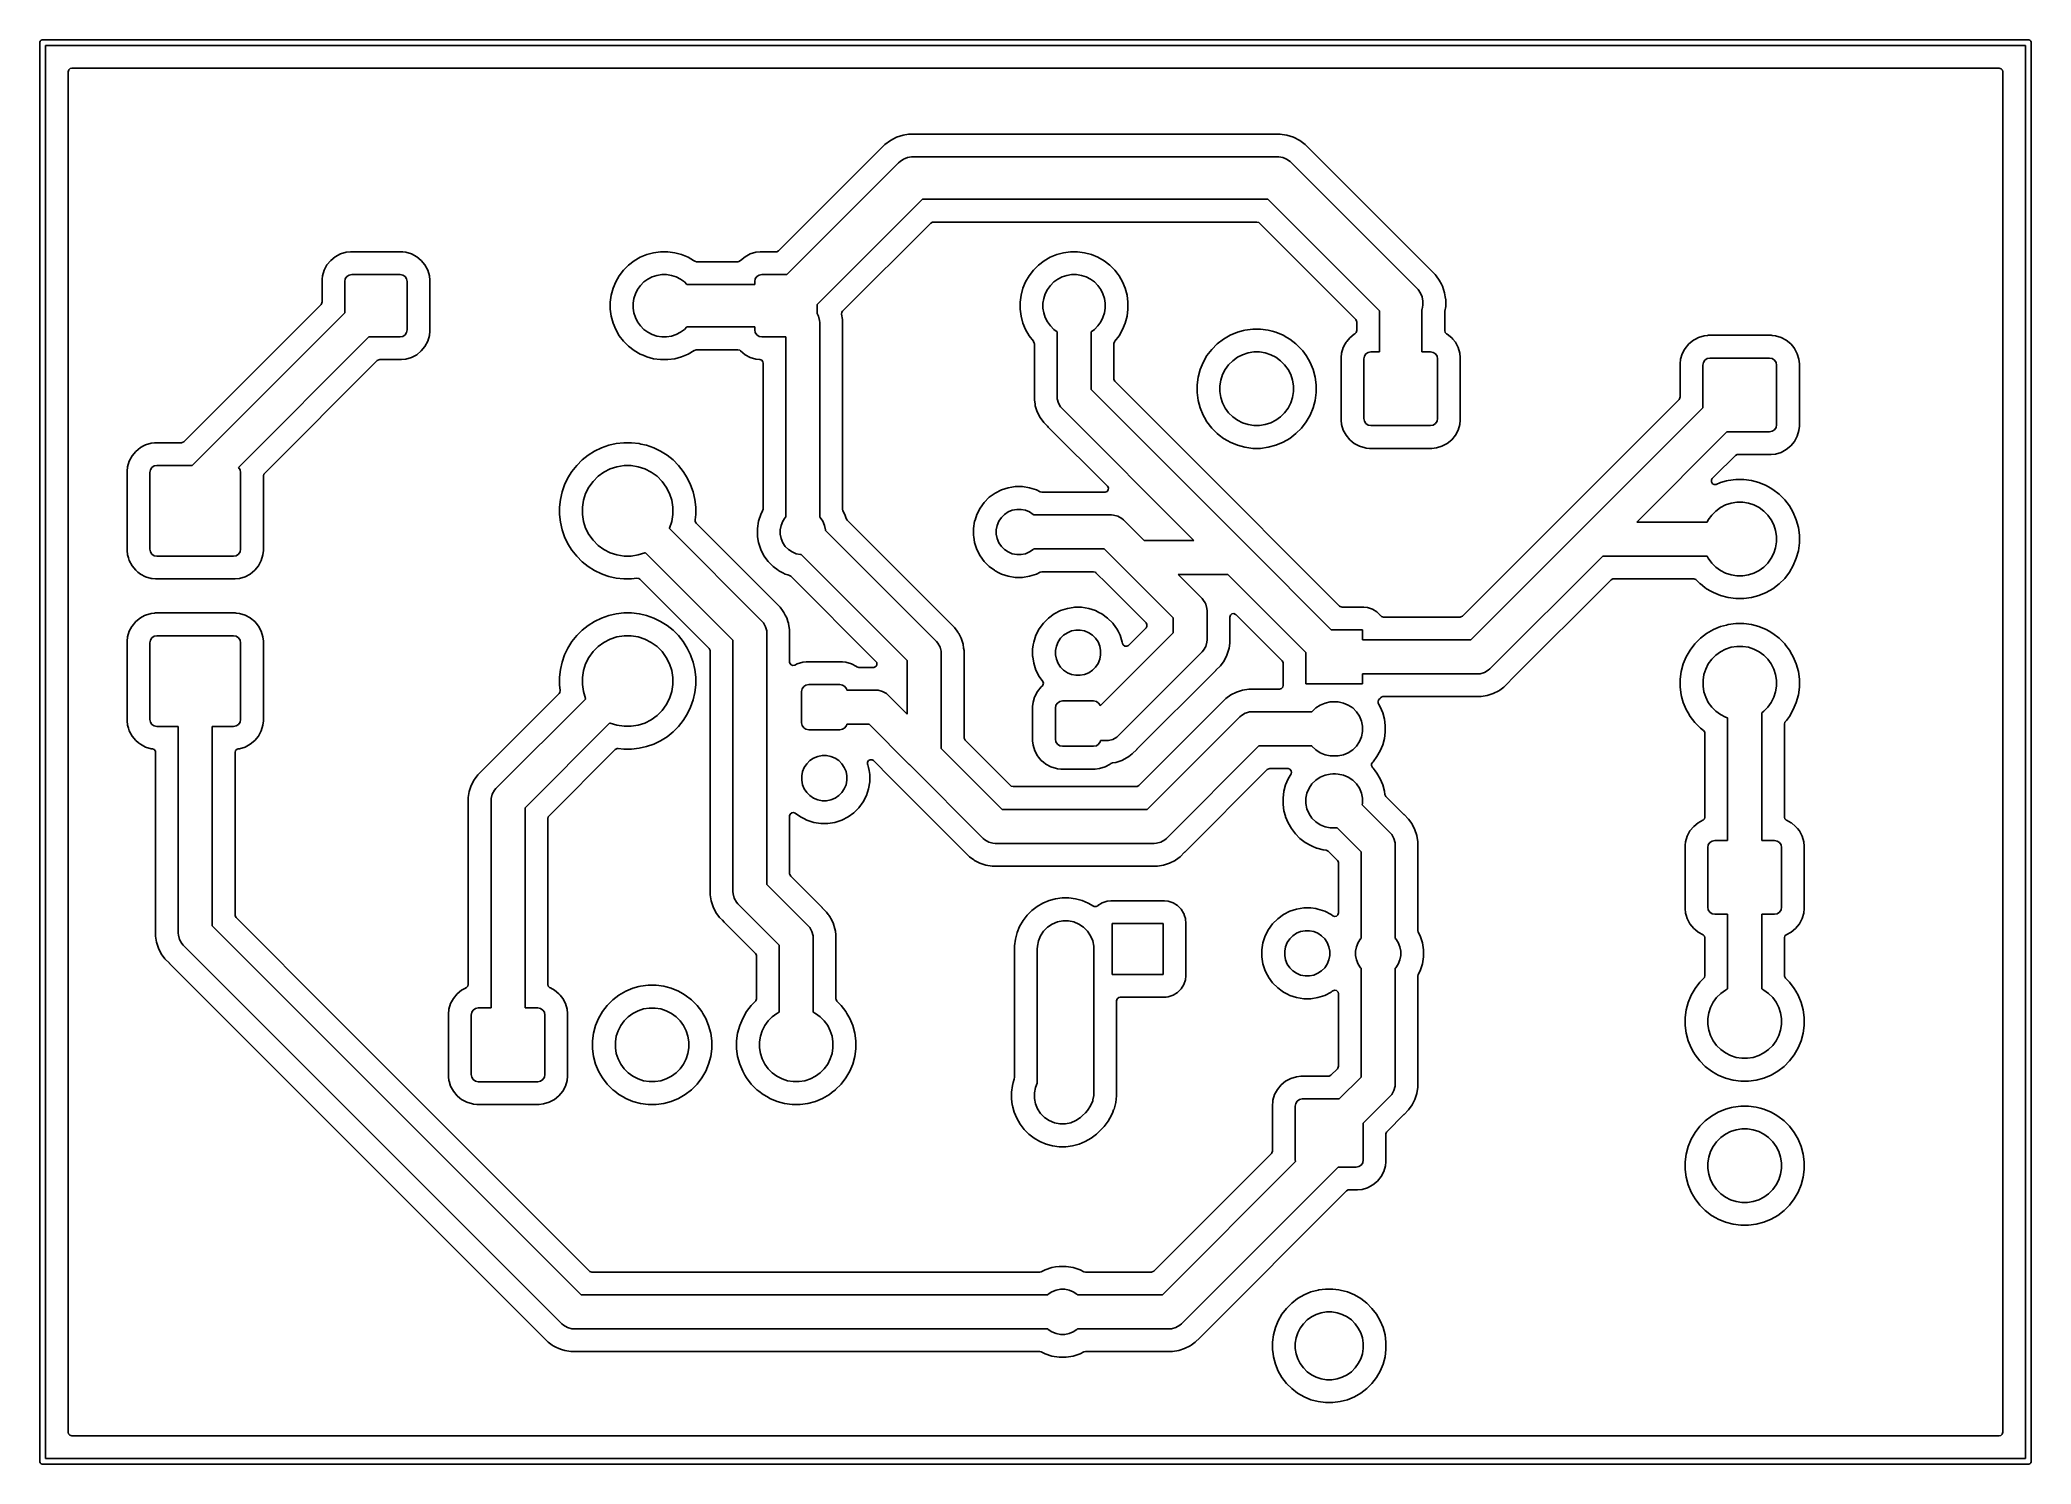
# Model space of a CAD drawing. Header units: millimetres. Extents: x 104.9 to 175.1, y -124.6 to -74.4.
import ezdxf

# ---------------------------------------------------------------- set-up
doc = ezdxf.new("R2010")
doc.units = ezdxf.units.MM
doc.layers.add('B.Cu', color=153, linetype='CONTINUOUS', true_color=0x4d7fc4)

msp = doc.modelspace()

# ---------------------------------------------------------------- linework, layer by layer
at = {"layer": 'B.Cu', "linetype": 'CONTINUOUS'}
for p, q in [((104.944443, -74.416853), (104.980491, -74.401921)), ((104.980491, -74.401921), (105, -74.4)), ((105, -74.4), (175, -74.4)), ((175, -74.4), (175.019509, -74.401921)), ((175.019509, -74.401921), (175.055557, -74.416853)), ((104.9, -74.5), (104.901921, -74.480491)), ((104.9, -124.5), (104.9, -74.5)), ((104.901921, -74.480491), (104.916853, -74.444443)), ((104.916853, -74.444443), (104.944443, -74.416853)), ((105.1, -74.6), (105.1, -124.4)), ((174.9, -74.6), (105.1, -74.6)), ((174.9, -124.4), (174.9, -74.6)), ((175.055557, -74.416853), (175.083147, -74.444443)), ((175.083147, -74.444443), (175.098079, -74.480491)), ((175.098079, -74.480491), (175.1, -74.5)), ((175.1, -74.5), (175.1, -124.5)), ((105.9005, -75.5245), (105.920185, -75.457461)), ((105.9005, -89.598395), (105.9005, -75.5245)), ((105.920185, -75.457461), (105.972989, -75.411706)), ((105.972989, -75.411706), (106.0245, -75.4005)), ((106.0245, -75.4005), (173.9755, -75.4005)), ((173.9755, -75.4005), (174.042539, -75.420185)), ((174.042539, -75.420185), (174.088294, -75.472989)), ((174.088294, -75.472989), (174.0995, -75.5245)), ((174.0995, -75.5245), (174.0995, -123.4755)), ((135.104812, -77.833097), (134.887357, -77.943896)), ((135.336927, -77.757678), (135.104812, -77.833097)), ((135.522093, -77.72835), (135.336927, -77.757678)), ((135.577973, -77.7195), (135.522093, -77.72835)), ((135.822027, -77.7195), (135.577973, -77.7195)), ((148.622027, -77.7195), (135.822027, -77.7195)), ((148.694769, -77.731021), (148.622027, -77.7195)), ((148.863072, -77.757678), (148.694769, -77.731021)), ((148.863074, -77.757678), (148.863072, -77.757678)), ((148.863076, -77.757679), (148.863074, -77.757678)), ((149.095185, -77.833096), (148.863076, -77.757679)), ((149.312639, -77.943894), (149.095185, -77.833096)), ((134.689918, -78.087343), (130.944079, -81.833181)), ((134.689923, -78.087339), (134.689918, -78.087343)), ((134.887357, -77.943896), (134.689923, -78.087339)), ((135.224205, -78.690242), (135.346452, -78.608559)), ((135.346452, -78.608559), (135.402717, -78.585253)), ((135.402717, -78.585253), (135.482287, -78.552294)), ((135.482287, -78.552294), (135.626487, -78.523611)), ((135.626487, -78.523611), (135.7, -78.52)), ((135.7, -78.52), (148.5, -78.52)), ((148.5, -78.52), (148.573513, -78.523611)), ((148.573513, -78.523611), (148.717713, -78.552294)), ((148.717713, -78.552294), (148.797283, -78.585253)), ((148.797283, -78.585253), (148.853548, -78.608559)), ((148.853548, -78.608559), (148.975795, -78.690242)), ((149.312641, -77.943895), (149.312639, -77.943894)), ((149.312642, -77.943896), (149.312641, -77.943895)), ((149.510076, -78.087339), (149.312642, -77.943896)), ((149.510081, -78.087343), (149.510076, -78.087339)), ((154.092656, -82.669918), (149.510081, -78.087343)), ((131.239339, -82.67), (135.16967, -78.73967)), ((135.16967, -78.73967), (135.224205, -78.690242)), ((148.975795, -78.690242), (149.03033, -78.73967)), ((149.03033, -78.73967), (153.44033, -83.14967)), ((136.01066, -80.02), (132.299999, -83.73066)), ((148.18934, -80.02), (136.01066, -80.02)), ((152.125, -83.95566), (148.18934, -80.02)), ((133.200857, -83.961879), (136.305919, -80.856819)), ((136.305919, -80.856819), (136.367242, -80.823334)), ((136.367242, -80.823334), (136.3936, -80.8205)), ((136.3936, -80.8205), (147.8064, -80.8205)), ((147.8064, -80.8205), (147.873439, -80.840185)), ((147.873439, -80.840185), (147.894081, -80.856819)), ((147.894081, -80.856819), (151.288181, -84.250919)), ((115.313545, -82.042317), (115.153589, -82.173589)), ((115.496042, -81.944769), (115.313545, -82.042317)), ((115.694067, -81.884699), (115.496042, -81.944769)), ((115.848395, -81.8695), (115.694067, -81.884699)), ((117.651605, -81.8695), (115.848395, -81.8695)), ((117.651609, -81.8695), (117.651605, -81.8695)), ((117.695222, -81.873795), (117.651609, -81.8695)), ((117.805935, -81.884699), (117.695222, -81.873795)), ((117.805935, -81.8847), (117.805933, -81.884699)), ((117.805933, -81.884699), (117.805935, -81.884699)), ((118.003955, -81.944768), (117.805935, -81.8847)), ((118.186451, -82.042315), (118.003955, -81.944768)), ((118.186452, -82.042316), (118.186451, -82.042315)), ((118.186454, -82.042317), (118.186452, -82.042316)), ((118.34641, -82.173589), (118.186454, -82.042317)), ((126.067623, -82.061837), (125.851873, -82.1864)), ((126.067638, -82.06183), (126.067623, -82.061837)), ((126.297792, -81.966498), (126.067638, -82.06183)), ((126.538438, -81.902017), (126.297792, -81.966498)), ((126.785424, -81.869501), (126.538438, -81.902017)), ((126.785429, -81.8695), (126.785424, -81.869501)), ((126.785435, -81.8695), (126.785429, -81.8695)), ((127.034565, -81.8695), (126.785435, -81.8695)), ((127.03457, -81.8695), (127.034565, -81.8695)), ((127.034575, -81.869501), (127.03457, -81.8695)), ((127.281561, -81.902017), (127.034575, -81.869501)), ((127.522207, -81.966498), (127.281561, -81.902017)), ((127.752361, -82.06183), (127.522207, -81.966498)), ((127.752376, -82.061837), (127.752361, -82.06183)), ((127.947325, -82.174391), (127.752376, -82.061837)), ((129.763545, -82.042317), (129.603592, -82.173587)), ((129.946042, -81.944769), (129.763545, -82.042317)), ((130.144067, -81.884699), (129.946042, -81.944769)), ((130.298395, -81.8695), (130.144067, -81.884699)), ((130.856398, -81.8695), (130.298395, -81.8695)), ((130.882756, -81.866666), (130.856398, -81.8695)), ((130.944079, -81.833181), (130.882756, -81.866666)), ((140.517623, -82.061837), (140.301873, -82.1864)), ((140.517638, -82.06183), (140.517623, -82.061837)), ((140.747792, -81.966498), (140.517638, -82.06183)), ((140.988438, -81.902017), (140.747792, -81.966498)), ((141.235424, -81.869501), (140.988438, -81.902017)), ((141.235429, -81.8695), (141.235424, -81.869501)), ((141.235435, -81.8695), (141.235429, -81.8695)), ((141.484565, -81.8695), (141.235435, -81.8695)), ((141.48457, -81.8695), (141.484565, -81.8695)), ((141.484575, -81.869501), (141.48457, -81.8695)), ((141.731561, -81.902017), (141.484575, -81.869501)), ((141.972207, -81.966498), (141.731561, -81.902017)), ((142.202361, -82.06183), (141.972207, -81.966498)), ((142.202376, -82.061837), (142.202361, -82.06183)), ((142.418126, -82.1864), (142.202376, -82.061837)), ((114.853251, -82.830297), (114.849602, -82.867361)), ((114.864699, -82.714066), (114.853251, -82.830297)), ((114.924769, -82.516042), (114.864699, -82.714066)), ((115.022317, -82.333545), (114.924769, -82.516042)), ((115.153589, -82.173589), (115.022317, -82.333545)), ((115.65, -82.919999), (115.66903, -82.824329)), ((115.66903, -82.824329), (115.723223, -82.743223)), ((115.723223, -82.743223), (115.804329, -82.68903)), ((115.804329, -82.68903), (115.9, -82.670001)), ((115.9, -82.670001), (117.600001, -82.67)), ((117.600001, -82.67), (117.695671, -82.68903)), ((117.695671, -82.68903), (117.776777, -82.743223)), ((117.776777, -82.743223), (117.83097, -82.824329)), ((117.83097, -82.824329), (117.849999, -82.92)), ((118.477682, -82.333545), (118.34641, -82.173589)), ((118.477685, -82.333549), (118.477682, -82.333545)), ((118.575232, -82.516045), (118.477685, -82.333549)), ((118.6353, -82.714065), (118.575232, -82.516045)), ((118.650499, -82.868392), (118.6353, -82.714065)), ((125.3264, -82.711873), (125.201837, -82.927623)), ((125.47806, -82.514225), (125.3264, -82.711873)), ((125.478066, -82.514218), (125.47806, -82.514225)), ((125.654218, -82.338066), (125.478066, -82.514218)), ((125.654225, -82.33806), (125.654218, -82.338066)), ((125.851873, -82.1864), (125.654225, -82.33806)), ((126.195607, -82.933553), (126.335252, -82.832096)), ((126.335252, -82.832096), (126.489048, -82.753733)), ((126.489048, -82.753733), (126.65321, -82.700393)), ((126.65321, -82.700393), (126.823695, -82.673391)), ((126.823695, -82.673391), (126.996305, -82.673391)), ((126.996305, -82.673391), (127.16679, -82.700393)), ((127.16679, -82.700393), (127.330952, -82.753733)), ((127.330952, -82.753733), (127.484748, -82.832096)), ((127.484748, -82.832096), (127.624393, -82.933553)), ((127.968127, -82.186401), (127.947325, -82.174391)), ((127.977876, -82.193882), (127.968127, -82.186401)), ((127.986315, -82.199815), (127.977876, -82.193882)), ((128.053354, -82.2195), (127.986315, -82.199815)), ((129.507265, -82.2195), (128.053354, -82.2195)), ((129.545368, -82.213501), (129.507265, -82.2195)), ((129.598622, -82.177228), (129.545368, -82.213501)), ((129.599287, -82.177893), (129.598622, -82.177228)), ((129.602787, -82.174391), (129.599287, -82.177893)), ((129.603115, -82.174169), (129.602787, -82.174391)), ((129.603592, -82.173587), (129.603115, -82.174169)), ((130.1, -82.919999), (130.11903, -82.824329)), ((130.11903, -82.824329), (130.173223, -82.743223)), ((130.173223, -82.743223), (130.254329, -82.68903)), ((130.254329, -82.68903), (130.35, -82.670001)), ((130.35, -82.670001), (131.239339, -82.67)), ((139.7764, -82.711873), (139.651837, -82.927623)), ((139.92806, -82.514225), (139.7764, -82.711873)), ((139.928066, -82.514218), (139.92806, -82.514225)), ((140.104218, -82.338066), (139.928066, -82.514218)), ((140.104225, -82.33806), (140.104218, -82.338066)), ((140.301873, -82.1864), (140.104225, -82.33806)), ((140.645607, -82.933553), (140.785252, -82.832096)), ((140.785252, -82.832096), (140.939048, -82.753733)), ((140.939048, -82.753733), (141.10321, -82.700393)), ((141.10321, -82.700393), (141.273695, -82.673391)), ((141.273695, -82.673391), (141.446305, -82.673391)), ((141.446305, -82.673391), (141.61679, -82.700393)), ((141.61679, -82.700393), (141.780952, -82.753733)), ((141.780952, -82.753733), (141.934748, -82.832096)), ((141.934748, -82.832096), (142.074393, -82.933553)), ((142.615774, -82.33806), (142.418126, -82.1864)), ((142.615781, -82.338066), (142.615774, -82.33806)), ((142.791933, -82.514218), (142.615781, -82.338066)), ((142.791939, -82.514225), (142.791933, -82.514218)), ((142.911405, -82.669917), (142.791939, -82.514225)), ((142.943599, -82.711873), (142.911405, -82.669917)), ((143.068164, -82.927627), (142.943599, -82.711873)), ((154.09266, -82.669923), (154.092656, -82.669918)), ((154.124731, -82.714066), (154.09266, -82.669923)), ((154.236106, -82.867361), (154.124731, -82.714066)), ((114.849602, -82.867361), (114.8495, -82.868394)), ((114.8495, -82.868394), (114.8495, -83.638531)), ((115.65, -84.021471), (115.65, -82.919999)), ((117.849999, -82.92), (117.85, -84.620001)), ((118.6505, -84.671609), (118.650499, -82.868392)), ((125.042017, -83.398438), (125.009501, -83.645424)), ((125.106498, -83.157792), (125.042017, -83.398438)), ((125.20183, -82.927638), (125.106498, -83.157792)), ((125.201837, -82.927623), (125.20183, -82.927638)), ((125.813391, -83.683695), (125.840393, -83.51321)), ((125.840393, -83.51321), (125.893733, -83.349048)), ((125.893733, -83.349048), (125.972096, -83.195252)), ((125.972096, -83.195252), (126.073553, -83.055607)), ((126.073553, -83.055607), (126.195607, -82.933553)), ((127.624393, -82.933553), (127.71084, -83.02)), ((127.71084, -83.02), (130.1, -83.02)), ((130.1, -83.02), (130.1, -82.919999)), ((139.492017, -83.398438), (139.459501, -83.645424)), ((139.556498, -83.157792), (139.492017, -83.398438)), ((139.65183, -82.927638), (139.556498, -83.157792)), ((139.651837, -82.927623), (139.65183, -82.927638)), ((140.263391, -83.683695), (140.290393, -83.51321)), ((140.290393, -83.51321), (140.343733, -83.349048)), ((140.343733, -83.349048), (140.422096, -83.195252)), ((140.422096, -83.195252), (140.523553, -83.055607)), ((140.523553, -83.055607), (140.645607, -82.933553)), ((142.074393, -82.933553), (142.196447, -83.055607)), ((142.196447, -83.055607), (142.297904, -83.195252)), ((142.297904, -83.195252), (142.376267, -83.349048)), ((142.376267, -83.349048), (142.429607, -83.51321)), ((142.429607, -83.51321), (142.456609, -83.683695)), ((143.163502, -83.157793), (143.068164, -82.927627)), ((143.227982, -83.398435), (143.163502, -83.157793)), ((143.2605, -83.645435), (143.227982, -83.398435)), ((153.44033, -83.14967), (153.489758, -83.204205)), ((153.489758, -83.204205), (153.571441, -83.326453)), ((153.571441, -83.326453), (153.627706, -83.462287)), ((153.627706, -83.462287), (153.656389, -83.606487)), ((154.306706, -83.005923), (154.236106, -82.867361)), ((154.346902, -83.08481), (154.306706, -83.005923)), ((154.346902, -83.084812), (154.346902, -83.08481)), ((154.346904, -83.084815), (154.346902, -83.084812)), ((154.422321, -83.316924), (154.346904, -83.084815)), ((154.443993, -83.453757), (154.422321, -83.316924)), ((154.4605, -83.557974), (154.443993, -83.453757)), ((114.813181, -83.726212), (109.976213, -88.563181)), ((110.271472, -89.4), (115.65, -84.021471)), ((114.829815, -83.70557), (114.813181, -83.726212)), ((114.8495, -83.638531), (114.829815, -83.70557)), ((125.009501, -83.645424), (125.0095, -83.645441)), ((125.0095, -83.645441), (125.0095, -83.894558)), ((125.0095, -83.894558), (125.009501, -83.894575)), ((125.009501, -83.894575), (125.042017, -84.141561)), ((125.042017, -84.141561), (125.106498, -84.382207)), ((125.813391, -83.856305), (125.813391, -83.683695)), ((125.840393, -84.02679), (125.813391, -83.856305)), ((125.893733, -84.190952), (125.840393, -84.02679)), ((125.972096, -84.344748), (125.893733, -84.190952)), ((132.299999, -83.73066), (132.299999, -84.049951)), ((132.299999, -84.049951), (132.349328, -84.13539)), ((132.349328, -84.13539), (132.389867, -84.286684)), ((133.166068, -84.068953), (133.175022, -83.999662)), ((133.195501, -84.254778), (133.166068, -84.068953)), ((133.175022, -83.999662), (133.200857, -83.961879)), ((139.459501, -83.645424), (139.4595, -83.645441)), ((139.4595, -83.645441), (139.4595, -83.894558)), ((139.4595, -83.894558), (139.459501, -83.894575)), ((139.459501, -83.894575), (139.492017, -84.141561)), ((139.492017, -84.141561), (139.556498, -84.382207)), ((140.263391, -83.856305), (140.263391, -83.683695)), ((140.290393, -84.02679), (140.263391, -83.856305)), ((140.343733, -84.190952), (140.290393, -84.02679)), ((140.422096, -84.344748), (140.343733, -84.190952)), ((142.376267, -84.190952), (142.297904, -84.344748)), ((142.429607, -84.02679), (142.376267, -84.190952)), ((142.456609, -83.856305), (142.429607, -84.02679)), ((142.456609, -83.683695), (142.456609, -83.856305)), ((143.163502, -84.382207), (143.227982, -84.141565)), ((143.227982, -84.141565), (143.2605, -83.894565)), ((143.2605, -83.894565), (143.2605, -83.645435)), ((152.125, -85.3975), (152.125, -83.95566)), ((153.627706, -83.897713), (153.625, -83.904245)), ((153.625, -83.904245), (153.625, -85.3975)), ((153.656389, -83.753513), (153.627706, -83.897713)), ((153.656389, -83.606487), (153.656389, -83.753513)), ((154.4255, -84.032761), (154.427027, -84.013363)), ((154.4255, -84.649551), (154.4255, -84.032761)), ((154.427027, -84.013363), (154.435182, -83.961876)), ((154.435182, -83.961876), (154.4605, -83.802027)), ((154.4605, -83.802027), (154.4605, -83.557974)), ((116.498528, -84.869999), (111.8999, -89.468627)), ((117.6, -84.869999), (116.498528, -84.869999)), ((117.695671, -84.85097), (117.6, -84.869999)), ((117.776777, -84.796777), (117.695671, -84.85097)), ((117.83097, -84.715671), (117.776777, -84.796777)), ((117.85, -84.620001), (117.83097, -84.715671)), ((118.575232, -85.023955), (118.6353, -84.825935)), ((118.6353, -84.825935), (118.6505, -84.671609)), ((125.106498, -84.382207), (125.20183, -84.612361)), ((125.20183, -84.612361), (125.201837, -84.612376)), ((125.201837, -84.612376), (125.3264, -84.828126)), ((125.3264, -84.828126), (125.47806, -85.025774)), ((126.073553, -84.484393), (125.972096, -84.344748)), ((126.195607, -84.606447), (126.073553, -84.484393)), ((126.335252, -84.707904), (126.195607, -84.606447)), ((126.489048, -84.786267), (126.335252, -84.707904)), ((126.65321, -84.839607), (126.489048, -84.786267)), ((126.823695, -84.866609), (126.65321, -84.839607)), ((126.996305, -84.866609), (126.823695, -84.866609)), ((127.16679, -84.839607), (126.996305, -84.866609)), ((127.330952, -84.786267), (127.16679, -84.839607)), ((127.484748, -84.707904), (127.330952, -84.786267)), ((127.624393, -84.606447), (127.484748, -84.707904)), ((127.71084, -84.52), (127.624393, -84.606447)), ((130.100001, -84.52), (127.71084, -84.52)), ((130.100001, -84.62), (130.100001, -84.52)), ((130.11903, -84.715671), (130.100001, -84.62)), ((130.173223, -84.796777), (130.11903, -84.715671)), ((130.254329, -84.85097), (130.173223, -84.796777)), ((130.349999, -84.87), (130.254329, -84.85097)), ((131.195, -84.869999), (130.349999, -84.87)), ((131.195, -91.219077), (131.195, -84.869999)), ((132.389867, -84.286684), (132.395, -84.365)), ((132.395, -84.365), (132.395, -91.219077)), ((133.1955, -84.480357), (133.195501, -84.480332)), ((133.1955, -90.938461), (133.1955, -84.480357)), ((133.195501, -84.25478), (133.195501, -84.254778)), ((133.195501, -84.480332), (133.195501, -84.25478)), ((139.556498, -84.382207), (139.65183, -84.612361)), ((139.65183, -84.612361), (139.651837, -84.612376)), ((139.651837, -84.612376), (139.7764, -84.828126)), ((139.7764, -84.828126), (139.92806, -85.025774)), ((140.523553, -84.484393), (140.422096, -84.344748)), ((140.645607, -84.606447), (140.523553, -84.484393)), ((140.76, -84.689557), (140.645607, -84.606447)), ((140.76, -86.975), (140.76, -84.689557)), ((142.074393, -84.606447), (141.96, -84.689557)), ((141.96, -84.689557), (141.96, -86.726472)), ((142.196447, -84.484393), (142.074393, -84.606447)), ((142.297904, -84.344748), (142.196447, -84.484393)), ((142.791938, -85.025776), (142.943599, -84.828127)), ((142.943599, -84.828127), (143.068164, -84.612373)), ((143.068164, -84.612373), (143.163502, -84.382207)), ((146.863971, -84.80958), (146.625516, -84.947254)), ((146.863982, -84.809575), (146.863971, -84.80958)), ((147.118369, -84.704204), (146.863982, -84.809575)), ((147.328125, -84.648), (147.118369, -84.704204)), ((147.384334, -84.63294), (147.328125, -84.648)), ((147.384337, -84.632939), (147.384334, -84.63294)), ((147.384344, -84.632938), (147.384337, -84.632939)), ((147.657315, -84.597001), (147.384344, -84.632938)), ((147.65732, -84.597), (147.657315, -84.597001)), ((147.657326, -84.597), (147.65732, -84.597)), ((147.932674, -84.597), (147.657326, -84.597)), ((147.932679, -84.597), (147.932674, -84.597)), ((147.932684, -84.597001), (147.932679, -84.597)), ((148.205655, -84.632938), (147.932684, -84.597001)), ((148.20566, -84.632939), (148.205655, -84.632938)), ((148.205666, -84.63294), (148.20566, -84.632939)), ((148.338649, -84.668572), (148.205666, -84.63294)), ((148.47163, -84.704204), (148.338649, -84.668572)), ((148.726017, -84.809575), (148.47163, -84.704204)), ((148.726028, -84.80958), (148.726017, -84.809575)), ((148.864916, -84.889768), (148.726028, -84.80958)), ((148.964479, -84.947251), (148.864916, -84.889768)), ((151.078589, -84.901089), (150.973312, -85.029372)), ((151.238548, -84.769815), (151.078589, -84.901089)), ((151.258955, -84.758908), (151.238548, -84.769815)), ((151.304815, -84.71659), (151.258955, -84.758908)), ((151.288181, -84.250919), (151.321666, -84.312242)), ((151.3245, -84.649551), (151.304815, -84.71659)), ((151.321666, -84.312242), (151.3245, -84.3386)), ((151.3245, -84.3386), (151.3245, -84.649551)), ((154.441202, -84.709945), (154.4255, -84.649551)), ((154.491045, -84.758908), (154.441202, -84.709945)), ((154.511451, -84.769815), (154.491045, -84.758908)), ((154.67141, -84.901089), (154.511451, -84.769815)), ((154.709296, -84.947254), (154.67141, -84.901089)), ((163.373543, -84.889769), (163.266004, -84.947251)), ((163.571567, -84.829699), (163.373543, -84.889769)), ((163.687798, -84.818251), (163.571567, -84.829699)), ((163.725892, -84.8145), (163.687798, -84.818251)), ((165.929108, -84.8145), (163.725892, -84.8145)), ((165.964305, -84.817966), (165.929108, -84.8145)), ((166.083434, -84.829699), (165.964305, -84.817966)), ((166.083434, -84.8297), (166.083432, -84.829699)), ((166.083432, -84.829699), (166.083434, -84.829699)), ((166.281454, -84.889768), (166.083434, -84.8297)), ((166.46395, -84.987315), (166.281454, -84.889768)), ((117.805935, -85.6553), (118.003955, -85.595232)), ((118.003955, -85.595232), (118.186451, -85.497685)), ((118.186451, -85.497685), (118.34641, -85.36641)), ((118.34641, -85.36641), (118.477685, -85.206451)), ((118.477685, -85.206451), (118.575232, -85.023955)), ((125.47806, -85.025774), (125.478066, -85.025781)), ((125.478066, -85.025781), (125.654218, -85.201933)), ((125.654218, -85.201933), (125.654225, -85.201939)), ((125.654225, -85.201939), (125.851873, -85.353599)), ((125.851873, -85.353599), (126.067623, -85.478162)), ((126.067623, -85.478162), (126.067638, -85.478169)), ((126.067638, -85.478169), (126.166825, -85.519253)), ((126.166825, -85.519253), (126.297793, -85.573502)), ((126.297793, -85.573502), (126.538435, -85.637982)), ((126.538435, -85.637982), (126.785435, -85.6705)), ((127.034565, -85.6705), (127.281565, -85.637982)), ((127.281565, -85.637982), (127.522207, -85.573502)), ((127.522207, -85.573502), (127.752373, -85.478164)), ((127.752373, -85.478164), (127.968127, -85.353599)), ((127.968127, -85.353599), (127.977869, -85.346123)), ((127.977869, -85.346123), (128.043037, -85.32093)), ((128.043037, -85.32093), (128.053354, -85.3205)), ((128.053354, -85.3205), (129.507265, -85.3205)), ((129.507265, -85.3205), (129.574304, -85.340185)), ((129.574304, -85.340185), (129.599119, -85.362274)), ((129.599119, -85.362274), (129.599287, -85.362107)), ((129.599287, -85.362107), (129.602165, -85.364985)), ((129.602165, -85.364985), (129.603115, -85.365831)), ((129.603115, -85.365831), (129.603592, -85.366412)), ((129.603592, -85.366412), (129.763545, -85.497682)), ((129.763545, -85.497682), (129.763549, -85.497685)), ((129.763549, -85.497685), (129.946045, -85.595232)), ((129.946045, -85.595232), (130.144065, -85.6553)), ((139.92806, -85.025774), (139.928729, -85.026537)), ((139.928729, -85.026537), (139.928856, -85.026812)), ((139.928856, -85.026812), (139.930533, -85.028997)), ((139.930533, -85.028997), (139.930044, -85.029372)), ((139.930044, -85.029372), (139.958131, -85.089919)), ((139.958131, -85.089919), (139.9595, -85.108295)), ((139.9595, -85.108295), (139.9595, -86.860362)), ((142.7605, -85.108295), (142.780185, -85.041256)), ((142.7605, -86.343532), (142.7605, -85.108295)), ((142.780185, -85.041256), (142.791271, -85.026537)), ((142.791271, -85.026537), (142.791933, -85.025781)), ((142.791933, -85.025781), (142.791938, -85.025776)), ((146.044754, -85.528016), (145.90708, -85.766471)), ((146.21237, -85.309573), (146.044754, -85.528016)), ((146.212376, -85.309566), (146.21237, -85.309573)), ((146.407066, -85.114876), (146.212376, -85.309566)), ((146.407073, -85.11487), (146.407066, -85.114876)), ((146.625516, -84.947254), (146.407073, -85.11487)), ((146.950718, -85.708972), (147.115752, -85.589068)), ((147.115752, -85.589068), (147.297512, -85.496457)), ((147.297512, -85.496457), (147.491521, -85.433419)), ((147.491521, -85.433419), (147.693003, -85.401507)), ((147.693003, -85.401507), (147.896997, -85.401507)), ((147.896997, -85.401507), (148.098479, -85.433419)), ((148.098479, -85.433419), (148.292488, -85.496457)), ((148.292488, -85.496457), (148.474248, -85.589068)), ((148.474248, -85.589068), (148.639282, -85.708972)), ((148.964482, -84.947253), (148.964479, -84.947251)), ((148.964483, -84.947254), (148.964482, -84.947253)), ((149.182926, -85.11487), (148.964483, -84.947254)), ((149.182933, -85.114876), (149.182926, -85.11487)), ((149.377623, -85.309566), (149.182933, -85.114876)), ((149.377629, -85.309573), (149.377623, -85.309566)), ((149.420148, -85.364985), (149.377629, -85.309573)), ((149.545249, -85.528021), (149.420148, -85.364985)), ((149.626614, -85.668949), (149.545249, -85.528021)), ((150.789699, -85.441567), (150.7745, -85.595895)), ((150.7745, -85.595895), (150.7745, -87.799104)), ((150.849769, -85.243543), (150.789699, -85.441567)), ((150.916559, -85.11859), (150.849769, -85.243543)), ((150.947315, -85.06105), (150.916559, -85.11859)), ((150.973312, -85.029372), (150.947315, -85.06105)), ((151.575, -85.6475), (151.59403, -85.551829)), ((151.59403, -85.551829), (151.648223, -85.470723)), ((151.648223, -85.470723), (151.729329, -85.41653)), ((151.729329, -85.41653), (151.825, -85.3975)), ((151.825, -85.3975), (152.125, -85.3975)), ((153.625, -85.3975), (153.925, -85.3975)), ((153.925, -85.3975), (154.020671, -85.41653)), ((154.020671, -85.41653), (154.101777, -85.470723)), ((154.101777, -85.470723), (154.15597, -85.551829)), ((154.15597, -85.551829), (154.175, -85.6475)), ((154.802685, -85.06105), (154.709296, -84.947254)), ((154.900232, -85.243546), (154.802685, -85.06105)), ((154.9603, -85.441566), (154.900232, -85.243546)), ((154.9755, -85.595892), (154.9603, -85.441566)), ((154.9755, -87.799108), (154.9755, -85.595892)), ((162.802269, -85.461043), (162.742199, -85.659067)), ((162.883233, -85.309572), (162.802269, -85.461043)), ((162.899815, -85.27855), (162.883233, -85.309572)), ((162.899817, -85.278547), (162.899815, -85.27855)), ((163.031089, -85.118589), (162.899817, -85.278547)), ((163.191047, -84.987317), (163.031089, -85.118589)), ((163.191048, -84.987316), (163.191047, -84.987317)), ((163.19105, -84.987315), (163.191048, -84.987316)), ((163.266004, -84.947251), (163.19105, -84.987315)), ((163.600723, -85.688223), (163.681829, -85.63403)), ((163.681829, -85.63403), (163.7775, -85.615)), ((163.7775, -85.615), (165.8775, -85.615)), ((165.8775, -85.615), (165.973171, -85.63403)), ((165.973171, -85.63403), (166.054277, -85.688223)), ((166.463953, -84.987317), (166.46395, -84.987315)), ((166.62391, -85.118589), (166.463952, -84.987317)), ((166.463952, -84.987317), (166.463953, -84.987317)), ((166.692312, -85.201938), (166.62391, -85.118589)), ((166.755185, -85.27855), (166.692312, -85.201938)), ((166.852732, -85.461046), (166.755185, -85.27855)), ((166.9128, -85.659066), (166.852732, -85.461046)), ((112.816814, -89.683791), (116.793787, -85.706817)), ((116.793787, -85.706817), (116.85511, -85.673333)), ((116.85511, -85.673333), (116.881468, -85.670499)), ((116.881468, -85.670499), (117.651605, -85.670499)), ((117.651605, -85.670499), (117.651608, -85.670499)), ((117.651608, -85.670499), (117.805935, -85.6553)), ((126.785435, -85.6705), (126.785442, -85.6705)), ((126.785442, -85.6705), (127.034558, -85.6705)), ((127.034558, -85.6705), (127.034565, -85.6705)), ((130.144065, -85.6553), (130.282656, -85.66895)), ((130.282656, -85.66895), (130.347441, -85.695109)), ((130.347441, -85.695109), (130.3878, -85.752144)), ((130.3878, -85.752144), (130.3945, -85.792352)), ((130.3945, -85.792352), (130.3945, -90.938461)), ((142.763334, -86.36989), (142.7605, -86.343532)), ((145.730438, -86.286844), (145.694501, -86.559815)), ((145.730441, -86.286831), (145.730438, -86.286844)), ((145.801704, -86.020869), (145.730441, -86.286831)), ((145.907075, -85.766482), (145.801704, -86.020869)), ((145.90708, -85.766471), (145.907075, -85.766482)), ((146.530919, -86.394021), (146.593957, -86.200012)), ((146.593957, -86.200012), (146.686568, -86.018252)), ((146.686568, -86.018252), (146.806472, -85.853218)), ((146.806472, -85.853218), (146.950718, -85.708972)), ((148.639282, -85.708972), (148.783528, -85.853218)), ((148.783528, -85.853218), (148.903432, -86.018252)), ((148.903432, -86.018252), (148.996043, -86.200012)), ((148.996043, -86.200012), (149.059081, -86.394021)), ((149.682919, -85.766471), (149.626614, -85.668949)), ((149.682921, -85.766476), (149.682919, -85.766471)), ((149.682923, -85.766479), (149.682921, -85.766476)), ((149.788295, -86.020868), (149.682923, -85.766479)), ((149.85956, -86.286834), (149.788295, -86.020868)), ((149.8955, -86.559826), (149.85956, -86.286834)), ((151.575, -87.7475), (151.575, -85.6475)), ((154.175, -85.6475), (154.175, -87.7475)), ((162.742199, -85.659067), (162.727, -85.813395)), ((162.727, -85.813395), (162.727, -86.983531)), ((163.5275, -85.865), (163.54653, -85.769329)), ((163.5275, -87.366472), (163.5275, -85.865)), ((163.54653, -85.769329), (163.600723, -85.688223)), ((166.054277, -85.688223), (166.10847, -85.769329)), ((166.10847, -85.769329), (166.1275, -85.865)), ((166.1275, -85.865), (166.1275, -87.965)), ((166.928, -85.813392), (166.9128, -85.659066)), ((166.928, -88.016608), (166.928, -85.813392)), ((139.9595, -86.860362), (139.959499, -86.860377)), ((139.959499, -86.860377), (139.959499, -86.864778)), ((139.959499, -86.864778), (139.959499, -87.085222)), ((140.765133, -87.053316), (140.76, -86.975)), ((141.96, -86.726472), (147.456764, -92.223236)), ((142.796819, -86.431213), (142.763334, -86.36989)), ((142.925438, -86.559832), (142.796819, -86.431213)), ((147.944861, -91.579255), (142.925438, -86.559832)), ((145.694501, -86.559815), (145.6945, -86.559832)), ((145.6945, -86.559832), (145.6945, -86.835167)), ((145.6945, -86.835167), (145.694501, -86.835184)), ((145.694501, -86.835184), (145.730438, -87.108155)), ((146.499007, -86.595503), (146.530919, -86.394021)), ((146.499007, -86.799497), (146.499007, -86.595503)), ((146.530919, -87.000979), (146.499007, -86.799497)), ((146.593957, -87.194988), (146.530919, -87.000979)), ((149.059081, -87.000979), (148.996043, -87.194988)), ((149.059081, -86.394021), (149.090993, -86.595503)), ((149.090993, -86.799497), (149.059081, -87.000979)), ((149.090993, -86.595503), (149.090993, -86.799497)), ((149.85956, -87.108166), (149.8955, -86.835174)), ((149.8955, -86.835174), (149.8955, -86.559826)), ((162.727, -86.983531), (162.707315, -87.05057)), ((139.959499, -87.085222), (139.984482, -87.242951)), ((139.984482, -87.242951), (139.984482, -87.242952)), ((139.984482, -87.242952), (139.993985, -87.302952)), ((139.993985, -87.302952), (140.062103, -87.512603)), ((140.062103, -87.512603), (140.062104, -87.512606)), ((140.062104, -87.512606), (140.162187, -87.709025)), ((140.162187, -87.709025), (140.291751, -87.887357)), ((140.805672, -87.20461), (140.765133, -87.053316)), ((140.883988, -87.340257), (140.805672, -87.20461)), ((140.935736, -87.399264), (140.883988, -87.340257)), ((145.583972, -92.0475), (140.935736, -87.399264)), ((145.730438, -87.108155), (145.730439, -87.10816)), ((145.730439, -87.10816), (145.73044, -87.108166)), ((145.73044, -87.108166), (145.730441, -87.108168)), ((145.730441, -87.108168), (145.801704, -87.37413)), ((145.801704, -87.37413), (145.907075, -87.628517)), ((145.907075, -87.628517), (145.90708, -87.628528)), ((145.90708, -87.628528), (145.953554, -87.709022)), ((145.953554, -87.709022), (146.044751, -87.866979)), ((146.686568, -87.376748), (146.593957, -87.194988)), ((146.806472, -87.541782), (146.686568, -87.376748)), ((146.950718, -87.686028), (146.806472, -87.541782)), ((147.115752, -87.805932), (146.950718, -87.686028)), ((148.639282, -87.686028), (148.474248, -87.805932)), ((148.783528, -87.541782), (148.639282, -87.686028)), ((148.903432, -87.376748), (148.783528, -87.541782)), ((148.996043, -87.194988), (148.903432, -87.376748)), ((149.545249, -87.866979), (149.682923, -87.628521)), ((149.682923, -87.628521), (149.788295, -87.374132)), ((149.788295, -87.374132), (149.85956, -87.108166)), ((151.59403, -87.843171), (151.575, -87.7475)), ((154.175, -87.7475), (154.15597, -87.843171)), ((162.690681, -87.071212), (158.679255, -91.082638)), ((159.196986, -91.696986), (163.5275, -87.366472)), ((162.707315, -87.05057), (162.690681, -87.071212)), ((140.291751, -87.887357), (140.291755, -87.887361)), ((140.291755, -87.887361), (140.291758, -87.887365)), ((140.291758, -87.887365), (140.420997, -88.016604)), ((140.420997, -88.016604), (140.451965, -88.047572)), ((140.451965, -88.047572), (140.451976, -88.047582)), ((140.451976, -88.047582), (142.537213, -90.132819)), ((146.044751, -87.866979), (146.044753, -87.866982)), ((146.044753, -87.866982), (146.044754, -87.866983)), ((146.044754, -87.866983), (146.21237, -88.085426)), ((146.21237, -88.085426), (146.212376, -88.085433)), ((146.212376, -88.085433), (146.407066, -88.280123)), ((146.407066, -88.280123), (146.407073, -88.280129)), ((146.407073, -88.280129), (146.477217, -88.333952)), ((146.477217, -88.333952), (146.625521, -88.447749)), ((146.625521, -88.447749), (146.778778, -88.536232)), ((147.297512, -87.898543), (147.115752, -87.805932)), ((147.491521, -87.961581), (147.297512, -87.898543)), ((147.693003, -87.993493), (147.491521, -87.961581)), ((147.896997, -87.993493), (147.693003, -87.993493)), ((148.098479, -87.961581), (147.896997, -87.993493)), ((148.292488, -87.898543), (148.098479, -87.961581)), ((148.474248, -87.805932), (148.292488, -87.898543)), ((148.726021, -88.585423), (148.964479, -88.447749)), ((148.964479, -88.447749), (149.182928, -88.280128)), ((149.182928, -88.280128), (149.377628, -88.085428)), ((149.377628, -88.085428), (149.545249, -87.866979)), ((150.7745, -87.799104), (150.789699, -87.953432)), ((150.789699, -87.953432), (150.7897, -87.953434)), ((150.7897, -87.953434), (150.849768, -88.151454)), ((150.849768, -88.151454), (150.947315, -88.33395)), ((150.947315, -88.33395), (150.947317, -88.333952)), ((150.947317, -88.333952), (151.078589, -88.49391)), ((151.648223, -87.924277), (151.59403, -87.843171)), ((151.729329, -87.97847), (151.648223, -87.924277)), ((151.825, -87.9975), (151.729329, -87.97847)), ((153.925, -87.9975), (151.825, -87.9975)), ((154.020671, -87.97847), (153.925, -87.9975)), ((154.101777, -87.924277), (154.020671, -87.97847)), ((154.15597, -87.843171), (154.101777, -87.924277)), ((154.67141, -88.49391), (154.802685, -88.33395)), ((154.802685, -88.33395), (154.900232, -88.151454)), ((154.900232, -88.151454), (154.9603, -87.953434)), ((154.9603, -87.953434), (154.9755, -87.799108)), ((164.376028, -88.215), (161.196028, -91.395)), ((165.8775, -88.215), (164.376028, -88.215)), ((165.973171, -88.19597), (165.8775, -88.215)), ((166.054277, -88.141777), (165.973171, -88.19597)), ((166.10847, -88.060671), (166.054277, -88.141777)), ((166.1275, -87.965), (166.10847, -88.060671)), ((166.755185, -88.55145), (166.852732, -88.368954)), ((166.852732, -88.368954), (166.9128, -88.170934)), ((166.9128, -88.170934), (166.928, -88.016608)), ((108.152317, -89.063547), (108.054769, -89.246043)), ((108.283589, -88.903589), (108.152317, -89.063547)), ((108.443547, -88.772317), (108.283589, -88.903589)), ((108.443548, -88.772316), (108.443547, -88.772317)), ((108.44355, -88.772315), (108.443548, -88.772316)), ((108.557494, -88.71141), (108.44355, -88.772315)), ((108.626043, -88.674769), (108.557494, -88.71141)), ((108.824067, -88.614699), (108.626043, -88.674769)), ((108.940298, -88.603251), (108.824067, -88.614699)), ((108.978392, -88.5995), (108.940298, -88.603251)), ((109.888532, -88.5995), (108.978392, -88.5995)), ((109.91489, -88.596666), (109.888532, -88.5995)), ((109.976213, -88.563181), (109.91489, -88.596666)), ((124.228712, -89.039161), (124.017915, -89.207265)), ((124.457005, -88.895714), (124.228712, -89.039161)), ((124.699917, -88.778734), (124.457005, -88.895714)), ((124.954397, -88.689687), (124.699917, -88.778734)), ((124.954405, -88.689684), (124.954397, -88.689687)), ((125.217268, -88.629688), (124.954405, -88.689684)), ((125.21728, -88.629686), (125.217268, -88.629688)), ((125.485186, -88.5995), (125.21728, -88.629686)), ((125.485191, -88.5995), (125.485186, -88.5995)), ((125.754809, -88.5995), (125.485191, -88.5995)), ((125.754813, -88.5995), (125.754809, -88.5995)), ((126.022719, -88.629686), (125.754813, -88.5995)), ((126.022728, -88.629687), (126.022719, -88.629686)), ((126.022732, -88.629688), (126.022728, -88.629687)), ((126.088446, -88.644687), (126.022732, -88.629688)), ((126.285594, -88.689684), (126.088446, -88.644687)), ((126.285602, -88.689687), (126.285594, -88.689684)), ((126.540082, -88.778734), (126.285602, -88.689687)), ((126.782994, -88.895714), (126.540082, -88.778734)), ((126.782997, -88.895716), (126.782994, -88.895714)), ((127.011289, -89.039162), (126.782997, -88.895716)), ((127.222085, -89.207266), (127.011289, -89.039162)), ((146.778778, -88.536232), (146.863971, -88.585419)), ((146.863971, -88.585419), (146.863976, -88.585421)), ((146.863976, -88.585421), (146.863979, -88.585423)), ((146.863979, -88.585423), (147.118368, -88.690795)), ((147.118368, -88.690795), (147.384334, -88.76206)), ((147.384334, -88.76206), (147.657326, -88.798)), ((147.657326, -88.798), (147.657333, -88.798)), ((147.657333, -88.798), (147.932667, -88.798)), ((147.932667, -88.798), (147.932674, -88.798)), ((147.932674, -88.798), (148.205666, -88.76206)), ((148.205666, -88.76206), (148.471632, -88.690795)), ((148.471632, -88.690795), (148.726021, -88.585423)), ((151.078589, -88.49391), (151.162997, -88.563181)), ((151.162997, -88.563181), (151.23855, -88.625185)), ((151.23855, -88.625185), (151.421046, -88.722732)), ((151.421046, -88.722732), (151.619066, -88.7828)), ((151.619066, -88.7828), (151.619065, -88.7828)), ((151.619065, -88.7828), (151.657647, -88.7866)), ((151.657647, -88.7866), (151.773392, -88.798)), ((151.773392, -88.798), (151.773395, -88.798)), ((151.773395, -88.798), (153.976605, -88.798)), ((153.976605, -88.798), (153.976608, -88.798)), ((153.976608, -88.798), (154.130934, -88.7828)), ((154.130934, -88.7828), (154.328954, -88.722732)), ((154.328954, -88.722732), (154.51145, -88.625185)), ((154.51145, -88.625185), (154.67141, -88.49391)), ((163.95164, -89.771467), (164.671288, -89.051819)), ((164.671288, -89.051819), (164.732611, -89.018334)), ((164.732611, -89.018334), (164.758969, -89.0155)), ((164.758969, -89.0155), (165.929105, -89.0155)), ((165.929105, -89.0155), (165.929108, -89.0155)), ((165.929108, -89.0155), (166.083434, -89.0003)), ((166.083434, -89.0003), (166.281454, -88.940232)), ((166.281454, -88.940232), (166.46395, -88.842685)), ((166.46395, -88.842685), (166.62391, -88.71141)), ((166.62391, -88.71141), (166.755185, -88.55145)), ((105.9005, -95.598395), (105.9005, -89.598395)), ((107.994699, -89.444067), (107.9795, -89.598395)), ((107.9795, -89.598395), (107.9795, -92.401604)), ((108.054769, -89.246043), (107.994699, -89.444067)), ((108.78, -89.65), (108.79903, -89.554329)), ((108.78, -92.35), (108.78, -89.65)), ((108.79903, -89.554329), (108.853223, -89.473223)), ((108.853223, -89.473223), (108.934329, -89.41903)), ((108.934329, -89.41903), (109.03, -89.4)), ((109.03, -89.4), (110.271472, -89.4)), ((111.8999, -89.468627), (111.906777, -89.473223)), ((111.906777, -89.473223), (111.96097, -89.554329)), ((111.96097, -89.554329), (111.98, -89.65)), ((111.98, -89.65), (111.98, -92.35)), ((112.7805, -89.771467), (112.800185, -89.704428)), ((112.7805, -92.401608), (112.7805, -89.771467)), ((112.800185, -89.704428), (112.816814, -89.683791)), ((123.515714, -89.837005), (123.398734, -90.079917)), ((123.659161, -89.608712), (123.515714, -89.837005)), ((123.827265, -89.397915), (123.659161, -89.608712)), ((124.017915, -89.207265), (123.827265, -89.397915)), ((124.40335, -89.960883), (124.580883, -89.78335)), ((124.580883, -89.78335), (124.784002, -89.635776)), ((124.784002, -89.635776), (125.007707, -89.521793)), ((125.007707, -89.521793), (125.246487, -89.444208)), ((125.246487, -89.444208), (125.494465, -89.404932)), ((125.494465, -89.404932), (125.745535, -89.404932)), ((125.745535, -89.404932), (125.993513, -89.444208)), ((125.993513, -89.444208), (126.232293, -89.521793)), ((126.232293, -89.521793), (126.455998, -89.635776)), ((126.455998, -89.635776), (126.659117, -89.78335)), ((126.659117, -89.78335), (126.83665, -89.960883)), ((127.412734, -89.397915), (127.222085, -89.207266)), ((127.580838, -89.608711), (127.412734, -89.397915)), ((127.724284, -89.837003), (127.580838, -89.608711)), ((127.841267, -90.079921), (127.724284, -89.837003)), ((163.858525, -89.864581), (163.95164, -89.771467)), ((123.309684, -90.334405), (123.249688, -90.597268)), ((123.309687, -90.334397), (123.309684, -90.334405)), ((123.398734, -90.079917), (123.309687, -90.334397)), ((124.064208, -90.626487), (124.141793, -90.387707)), ((124.141793, -90.387707), (124.255776, -90.164002)), ((124.255776, -90.164002), (124.40335, -89.960883)), ((126.83665, -89.960883), (126.984224, -90.164002)), ((126.984224, -90.164002), (127.098207, -90.387707)), ((127.098207, -90.387707), (127.175792, -90.626487)), ((127.930316, -90.334409), (127.841267, -90.079921)), ((127.990312, -90.597268), (127.930316, -90.334409)), ((138.372345, -90.524205), (138.194205, -90.702345)), ((138.37235, -90.524201), (138.372345, -90.524205)), ((138.576151, -90.376132), (138.37235, -90.524201)), ((138.800616, -90.26176), (138.576151, -90.376132)), ((139.040214, -90.18391), (138.800616, -90.26176)), ((139.164626, -90.164205), (139.040214, -90.18391)), ((139.289038, -90.1445), (139.164626, -90.164205)), ((139.540962, -90.1445), (139.289038, -90.1445)), ((139.789785, -90.18391), (139.540962, -90.1445)), ((140.029383, -90.26176), (139.789785, -90.18391)), ((140.165243, -90.330985), (140.029383, -90.26176)), ((140.221538, -90.3445), (140.165243, -90.330985)), ((142.449532, -90.3445), (140.221538, -90.3445)), ((142.458378, -90.344184), (142.449532, -90.3445)), ((142.523842, -90.319767), (142.458378, -90.344184)), ((142.565714, -90.263834), (142.523842, -90.319767)), ((142.537213, -90.132819), (142.570698, -90.194142)), ((142.570698, -90.194142), (142.565714, -90.263834)), ((163.826058, -89.982928), (163.828552, -89.913103)), ((163.86171, -90.043017), (163.826058, -89.982928)), ((163.828552, -89.913103), (163.858525, -89.864581)), ((163.924189, -90.074292), (163.86171, -90.043017)), ((163.993659, -90.066823), (163.924189, -90.074292)), ((164.150869, -90.001704), (163.993659, -90.066823)), ((164.360625, -89.9455), (164.150869, -90.001704)), ((164.416834, -89.93044), (164.360625, -89.9455)), ((164.416837, -89.930439), (164.416834, -89.93044)), ((164.416844, -89.930438), (164.416837, -89.930439)), ((164.689815, -89.894501), (164.416844, -89.930438)), ((164.68982, -89.8945), (164.689815, -89.894501)), ((164.689826, -89.8945), (164.68982, -89.8945)), ((164.965174, -89.8945), (164.689826, -89.8945)), ((164.965179, -89.8945), (164.965174, -89.8945)), ((164.965184, -89.894501), (164.965179, -89.8945)), ((165.238155, -89.930438), (164.965184, -89.894501)), ((165.23816, -89.930439), (165.238155, -89.930438)), ((165.238166, -89.93044), (165.23816, -89.930439)), ((165.371149, -89.966072), (165.238166, -89.93044)), ((165.50413, -90.001704), (165.371149, -89.966072)), ((165.758517, -90.107075), (165.50413, -90.001704)), ((165.758528, -90.10708), (165.758517, -90.107075)), ((165.901907, -90.189861), (165.758528, -90.10708)), ((165.996979, -90.244751), (165.901907, -90.189861)), ((165.996982, -90.244753), (165.996979, -90.244751)), ((165.996983, -90.244754), (165.996982, -90.244753)), ((166.215426, -90.41237), (165.996983, -90.244754)), ((166.215433, -90.412376), (166.215426, -90.41237)), ((166.410123, -90.607066), (166.215433, -90.412376)), ((123.249686, -90.59728), (123.2195, -90.865186)), ((123.2195, -90.865186), (123.2195, -91.134813)), ((123.2195, -91.134813), (123.249686, -91.402719)), ((123.249688, -90.597268), (123.249686, -90.59728)), ((124.024932, -90.874465), (124.064208, -90.626487)), ((124.024932, -91.125535), (124.024932, -90.874465)), ((124.064208, -91.373513), (124.024932, -91.125535)), ((127.175792, -90.626487), (127.215068, -90.874465)), ((127.215068, -91.125535), (127.175792, -91.373513)), ((127.215068, -90.874465), (127.215068, -91.125535)), ((128.0205, -90.865191), (127.990312, -90.597268)), ((127.999817, -91.318369), (128.0205, -91.134809)), ((128.0205, -91.134809), (128.0205, -90.865191)), ((130.311761, -91.130613), (130.2486, -91.325004)), ((130.380985, -90.994755), (130.311761, -91.130613)), ((130.3945, -90.938461), (130.380985, -90.994755)), ((131.089463, -91.367883), (131.176592, -91.237485)), ((131.176592, -91.237485), (131.195, -91.219077)), ((132.395, -91.219077), (132.413408, -91.237485)), ((132.413408, -91.237485), (132.500537, -91.367883)), ((133.209015, -90.994755), (133.1955, -90.938461)), ((133.278238, -91.130615), (133.209015, -90.994755)), ((133.278243, -91.130626), (133.278238, -91.130615)), ((133.32536, -91.27564), (133.278243, -91.130626)), ((137.93176, -91.130616), (137.8686, -91.325004)), ((138.046132, -90.906151), (137.93176, -91.130616)), ((138.194201, -90.70235), (138.046132, -90.906151)), ((138.194205, -90.702345), (138.194201, -90.70235)), ((138.709463, -91.367883), (138.796592, -91.237485)), ((138.796592, -91.237485), (138.907485, -91.126592)), ((138.907485, -91.126592), (139.037883, -91.039463)), ((139.037883, -91.039463), (139.182772, -90.979448)), ((139.182772, -90.979448), (139.336586, -90.948852)), ((139.336586, -90.948852), (139.493414, -90.948852)), ((139.493414, -90.948852), (139.647228, -90.979448)), ((139.647228, -90.979448), (139.792117, -91.039463)), ((139.792117, -91.039463), (139.922515, -91.126592)), ((139.922515, -91.126592), (139.940923, -91.145)), ((139.940923, -91.145), (142.675, -91.145)), ((142.675, -91.145), (142.753316, -91.150133)), ((142.753316, -91.150133), (142.90461, -91.190672)), ((142.90461, -91.190672), (143.040257, -91.268988)), ((158.679255, -91.082638), (155.053713, -94.708181)), ((163.719068, -91.315752), (163.838972, -91.150718)), ((163.838972, -91.150718), (163.983218, -91.006472)), ((163.983218, -91.006472), (164.148252, -90.886568)), ((164.148252, -90.886568), (164.330012, -90.793957)), ((164.330012, -90.793957), (164.524021, -90.730919)), ((164.524021, -90.730919), (164.725503, -90.699007)), ((164.725503, -90.699007), (164.929497, -90.699007)), ((164.929497, -90.699007), (165.130979, -90.730919)), ((165.130979, -90.730919), (165.324988, -90.793957)), ((165.324988, -90.793957), (165.506748, -90.886568)), ((165.506748, -90.886568), (165.671782, -91.006472)), ((165.671782, -91.006472), (165.816028, -91.150718)), ((165.816028, -91.150718), (165.935932, -91.315752)), ((166.410128, -90.607072), (166.410123, -90.607066)), ((166.577749, -90.825521), (166.410128, -90.607072)), ((166.636198, -90.926758), (166.577749, -90.825521)), ((166.715419, -91.063971), (166.636198, -90.926758)), ((166.715421, -91.063976), (166.715419, -91.063971)), ((166.715423, -91.063979), (166.715421, -91.063976)), ((166.820795, -91.318368), (166.715423, -91.063979)), ((123.249686, -91.402719), (123.249688, -91.402731)), ((123.249688, -91.402731), (123.309684, -91.665594)), ((123.309684, -91.665594), (123.309687, -91.665602)), ((123.309687, -91.665602), (123.398734, -91.920082)), ((123.398734, -91.920082), (123.515714, -92.162994)), ((124.141793, -91.612293), (124.064208, -91.373513)), ((124.255776, -91.835998), (124.141793, -91.612293)), ((124.40335, -92.039117), (124.255776, -91.835998)), ((127.098207, -91.612293), (127.092338, -91.62381)), ((127.092338, -91.62381), (130.356623, -94.888095)), ((127.175792, -91.373513), (127.098207, -91.612293)), ((127.998317, -91.331685), (127.999817, -91.318369)), ((128.000371, -91.371927), (127.998317, -91.331685)), ((128.033856, -91.43325), (128.000371, -91.371927)), ((130.841597, -94.240991), (128.033856, -91.43325)), ((130.23391, -91.370215), (130.1945, -91.619038)), ((130.1945, -91.619038), (130.1945, -91.870962)), ((130.1945, -91.870962), (130.20228, -91.920082)), ((130.20228, -91.920082), (130.23391, -92.119785)), ((130.2486, -91.325004), (130.23391, -91.370215)), ((130.998852, -91.666586), (131.029448, -91.512772)), ((130.998852, -91.823414), (130.998852, -91.666586)), ((131.029448, -91.977228), (130.998852, -91.823414)), ((131.029448, -91.512772), (131.089463, -91.367883)), ((132.500537, -91.367883), (132.560552, -91.512772)), ((132.560552, -91.512772), (132.591148, -91.666586)), ((132.591148, -91.666586), (132.591148, -91.69262)), ((132.591148, -91.69262), (136.504264, -95.605736)), ((133.35561, -91.325004), (133.32536, -91.27564)), ((136.989238, -94.958632), (133.35561, -91.325004)), ((137.85391, -91.370215), (137.8145, -91.619038)), ((137.8145, -91.619038), (137.8145, -91.870962)), ((137.8145, -91.870962), (137.82228, -91.920082)), ((137.82228, -91.920082), (137.85391, -92.119785)), ((137.8686, -91.325004), (137.85391, -91.370215)), ((138.618852, -91.666586), (138.649448, -91.512772)), ((138.618852, -91.823414), (138.618852, -91.666586)), ((138.649448, -91.977228), (138.618852, -91.823414)), ((138.649448, -91.512772), (138.709463, -91.367883)), ((143.040257, -91.268988), (143.099264, -91.320736)), ((143.099264, -91.320736), (143.826028, -92.0475)), ((147.944865, -91.579258), (147.944861, -91.579255)), ((148.100742, -91.735135), (147.944865, -91.579258)), ((148.100744, -91.735138), (148.100742, -91.735135)), ((150.721287, -94.355681), (148.100744, -91.735138)), ((155.348972, -95.545), (159.196986, -91.696986)), ((161.196028, -91.395), (163.678689, -91.395)), ((163.678689, -91.395), (163.719068, -91.315752)), ((165.935932, -91.315752), (166.028543, -91.497512)), ((166.028543, -91.497512), (166.091581, -91.691521)), ((166.091581, -91.691521), (166.123493, -91.893003)), ((166.123493, -91.893003), (166.123493, -92.096997)), ((166.89206, -91.584334), (166.820795, -91.318368)), ((166.928, -91.857326), (166.89206, -91.584334)), ((166.928, -92.132674), (166.928, -91.857326)), ((107.9795, -92.401604), (107.994699, -92.555932)), ((107.994699, -92.555932), (108.024734, -92.654944)), ((108.024734, -92.654944), (108.054768, -92.753954)), ((108.79903, -92.445671), (108.78, -92.35)), ((108.853223, -92.526777), (108.79903, -92.445671)), ((108.934329, -92.58097), (108.853223, -92.526777)), ((109.03, -92.6), (108.934329, -92.58097)), ((111.73, -92.6), (109.03, -92.6)), ((111.825671, -92.58097), (111.73, -92.6)), ((111.906777, -92.526777), (111.825671, -92.58097)), ((111.96097, -92.445671), (111.906777, -92.526777)), ((111.98, -92.35), (111.96097, -92.445671)), ((112.705232, -92.753954), (112.7653, -92.555934)), ((112.7653, -92.555934), (112.7805, -92.401608)), ((123.515714, -92.162994), (123.515716, -92.162997)), ((123.515716, -92.162997), (123.659162, -92.391289)), ((123.659162, -92.391289), (123.827266, -92.602085)), ((123.827266, -92.602085), (124.017915, -92.792734)), ((124.580883, -92.21665), (124.40335, -92.039117)), ((124.784002, -92.364224), (124.580883, -92.21665)), ((125.007707, -92.478207), (124.784002, -92.364224)), ((125.246487, -92.555792), (125.007707, -92.478207)), ((125.494465, -92.595068), (125.246487, -92.555792)), ((125.745535, -92.595068), (125.494465, -92.595068)), ((125.993513, -92.555792), (125.745535, -92.595068)), ((126.232293, -92.478207), (125.993513, -92.555792)), ((126.24381, -92.472338), (126.232293, -92.478207)), ((129.332359, -95.560887), (126.24381, -92.472338)), ((130.23391, -92.119785), (130.31176, -92.359383)), ((130.31176, -92.359383), (130.426132, -92.583848)), ((130.426132, -92.583848), (130.574201, -92.787649)), ((131.089463, -92.122117), (131.029448, -91.977228)), ((131.176592, -92.252515), (131.089463, -92.122117)), ((131.287485, -92.363408), (131.176592, -92.252515)), ((131.417883, -92.450537), (131.287485, -92.363408)), ((131.562772, -92.510552), (131.417883, -92.450537)), ((131.716586, -92.541148), (131.562772, -92.510552)), ((131.74262, -92.541148), (131.716586, -92.541148)), ((135.48, -96.278528), (131.74262, -92.541148)), ((137.85391, -92.119785), (137.93176, -92.359383)), ((137.93176, -92.359383), (138.046132, -92.583848)), ((138.046132, -92.583848), (138.194201, -92.787649)), ((138.709463, -92.122117), (138.649448, -91.977228)), ((138.796592, -92.252515), (138.709463, -92.122117)), ((138.907485, -92.363408), (138.796592, -92.252515)), ((139.037883, -92.450537), (138.907485, -92.363408)), ((139.182772, -92.510552), (139.037883, -92.450537)), ((139.336586, -92.541148), (139.182772, -92.510552)), ((139.493414, -92.541148), (139.336586, -92.541148)), ((139.647228, -92.510552), (139.493414, -92.541148)), ((139.792117, -92.450537), (139.647228, -92.510552)), ((139.922515, -92.363408), (139.792117, -92.450537)), ((139.940923, -92.345), (139.922515, -92.363408)), ((142.426472, -92.345), (139.940923, -92.345)), ((144.85, -94.768528), (142.426472, -92.345)), ((143.826028, -92.0475), (145.583972, -92.0475)), ((147.456764, -92.223236), (150.426028, -95.1925)), ((159.996028, -92.595), (156.021764, -96.569264)), ((163.678689, -92.595), (159.996028, -92.595)), ((163.719068, -92.674248), (163.678689, -92.595)), ((166.028543, -92.492488), (165.935932, -92.674248)), ((166.091581, -92.298479), (166.028543, -92.492488)), ((166.123493, -92.096997), (166.091581, -92.298479)), ((166.820795, -92.671632), (166.89206, -92.405666)), ((166.89206, -92.405666), (166.928, -92.132674)), ((108.054768, -92.753954), (108.152315, -92.93645)), ((108.152315, -92.93645), (108.152317, -92.936452)), ((108.152317, -92.936452), (108.283589, -93.09641)), ((108.283589, -93.09641), (108.359875, -93.159015)), ((108.359875, -93.159015), (108.44355, -93.227685)), ((108.44355, -93.227685), (108.626046, -93.325232)), ((108.626046, -93.325232), (108.824066, -93.3853)), ((111.935934, -93.3853), (112.133954, -93.325232)), ((112.133954, -93.325232), (112.31645, -93.227685)), ((112.31645, -93.227685), (112.47641, -93.09641)), ((112.47641, -93.09641), (112.607685, -92.93645)), ((112.607685, -92.93645), (112.705232, -92.753954)), ((124.017915, -92.792734), (124.228711, -92.960838)), ((124.228711, -92.960838), (124.457003, -93.104284)), ((124.457003, -93.104284), (124.699921, -93.221267)), ((124.699921, -93.221267), (124.891049, -93.288145)), ((124.891049, -93.288145), (124.954397, -93.310312)), ((124.954397, -93.310312), (124.954405, -93.310315)), ((124.954405, -93.310315), (124.954408, -93.310315)), ((124.954408, -93.310315), (124.954409, -93.310316)), ((124.954409, -93.310316), (125.217268, -93.370312)), ((130.574201, -92.787649), (130.574205, -92.787654)), ((130.574205, -92.787654), (130.752345, -92.965794)), ((130.752345, -92.965794), (130.75235, -92.965798)), ((130.75235, -92.965798), (130.930117, -93.094952)), ((130.930117, -93.094952), (130.956155, -93.11387)), ((130.956155, -93.11387), (131.089513, -93.181819)), ((131.089513, -93.181819), (131.18062, -93.228241)), ((131.18062, -93.228241), (131.180626, -93.228243)), ((131.180626, -93.228243), (131.264499, -93.255494)), ((131.264499, -93.255494), (131.32564, -93.27536)), ((131.32564, -93.27536), (131.375004, -93.30561)), ((131.375004, -93.30561), (134.377212, -96.307818)), ((138.194201, -92.787649), (138.194205, -92.787654)), ((138.194205, -92.787654), (138.372345, -92.965794)), ((138.372345, -92.965794), (138.37235, -92.965798)), ((138.37235, -92.965798), (138.550117, -93.094952)), ((138.550117, -93.094952), (138.576155, -93.11387)), ((138.576155, -93.11387), (138.709513, -93.181819)), ((138.709513, -93.181819), (138.800616, -93.228239)), ((138.800616, -93.228239), (138.800618, -93.228239)), ((138.800618, -93.228239), (138.800621, -93.228241)), ((138.800621, -93.228241), (139.040215, -93.30609)), ((139.040215, -93.30609), (139.289038, -93.3455)), ((139.289038, -93.3455), (139.289039, -93.3455)), ((139.289039, -93.3455), (139.540961, -93.3455)), ((139.540961, -93.3455), (139.540962, -93.3455)), ((139.540962, -93.3455), (139.789785, -93.30609)), ((139.789785, -93.30609), (140.029379, -93.228241)), ((140.029379, -93.228241), (140.165243, -93.159014)), ((140.165243, -93.159014), (140.221538, -93.1455)), ((140.221538, -93.1455), (142.043532, -93.1455)), ((142.043532, -93.1455), (142.110571, -93.165185)), ((142.110571, -93.165185), (142.131213, -93.181819)), ((142.131213, -93.181819), (142.509255, -93.559861)), ((146.783972, -93.2475), (145.026028, -93.2475)), ((145.026028, -93.2475), (145.874264, -94.095736)), ((149.53, -95.993528), (146.783972, -93.2475)), ((163.838972, -92.839282), (163.719068, -92.674248)), ((163.983218, -92.983528), (163.838972, -92.839282)), ((164.148252, -93.103432), (163.983218, -92.983528)), ((164.330012, -93.196043), (164.148252, -93.103432)), ((164.524021, -93.259081), (164.330012, -93.196043)), ((164.725503, -93.290993), (164.524021, -93.259081)), ((164.929497, -93.290993), (164.725503, -93.290993)), ((165.130979, -93.259081), (164.929497, -93.290993)), ((165.324988, -93.196043), (165.130979, -93.259081)), ((165.506748, -93.103432), (165.324988, -93.196043)), ((165.671782, -92.983528), (165.506748, -93.103432)), ((165.816028, -92.839282), (165.671782, -92.983528)), ((165.935932, -92.674248), (165.816028, -92.839282)), ((166.410128, -93.382928), (166.577749, -93.164479)), ((166.577749, -93.164479), (166.715423, -92.926021)), ((166.715423, -92.926021), (166.820795, -92.671632)), ((108.824066, -93.3853), (108.824065, -93.3853)), ((108.824065, -93.3853), (108.862647, -93.3891)), ((108.862647, -93.3891), (108.978392, -93.4005)), ((108.978392, -93.4005), (108.978395, -93.4005)), ((108.978395, -93.4005), (111.781605, -93.4005)), ((111.781605, -93.4005), (111.781608, -93.4005)), ((111.781608, -93.4005), (111.935934, -93.3853)), ((125.217268, -93.370312), (125.485187, -93.400499)), ((125.485187, -93.400499), (125.485188, -93.4005)), ((125.485188, -93.4005), (125.485191, -93.4005)), ((125.485191, -93.4005), (125.754813, -93.4005)), ((125.754813, -93.400499), (125.951685, -93.378317)), ((125.754813, -93.4005), (125.754813, -93.400499)), ((125.951685, -93.378317), (126.020507, -93.390371)), ((126.020507, -93.390371), (126.05325, -93.413856)), ((126.05325, -93.413856), (128.49554, -95.856146)), ((142.509255, -93.559861), (142.509258, -93.559865)), ((142.509258, -93.559865), (142.665135, -93.715742)), ((142.665135, -93.715742), (142.665138, -93.715744)), ((142.665138, -93.715744), (143.896713, -94.947319)), ((156.785772, -96.937332), (160.291287, -93.431819)), ((160.291287, -93.431819), (160.35261, -93.398334)), ((160.35261, -93.398334), (160.378968, -93.3955)), ((160.378968, -93.3955), (163.206082, -93.3955)), ((163.206082, -93.3955), (163.273121, -93.415185)), ((163.273121, -93.415185), (163.293758, -93.431814)), ((163.293758, -93.431814), (163.421805, -93.559861)), ((163.421805, -93.559861), (163.439574, -93.57763)), ((163.439574, -93.57763), (163.601251, -93.701688)), ((163.601251, -93.701688), (163.658021, -93.745249)), ((163.658021, -93.745249), (163.811278, -93.833732)), ((163.811278, -93.833732), (163.896471, -93.882919)), ((163.896471, -93.882919), (163.896476, -93.882921)), ((163.896476, -93.882921), (163.896479, -93.882923)), ((163.896479, -93.882923), (164.150868, -93.988295)), ((164.150868, -93.988295), (164.416834, -94.05956)), ((164.416834, -94.05956), (164.689826, -94.0955)), ((164.965174, -94.0955), (165.238166, -94.05956)), ((165.238166, -94.05956), (165.504132, -93.988295)), ((165.504132, -93.988295), (165.758521, -93.882923)), ((165.758521, -93.882923), (165.996979, -93.745249)), ((165.996979, -93.745249), (166.215428, -93.577628)), ((166.215428, -93.577628), (166.410128, -93.382928)), ((108.588928, -94.694608), (108.44355, -94.772315)), ((108.626043, -94.674769), (108.588928, -94.694608)), ((108.824067, -94.614699), (108.626043, -94.674769)), ((108.940298, -94.603251), (108.824067, -94.614699)), ((108.978392, -94.5995), (108.940298, -94.603251)), ((111.781608, -94.5995), (108.978392, -94.5995)), ((111.816805, -94.602966), (111.781608, -94.5995)), ((111.935934, -94.614699), (111.816805, -94.602966)), ((111.935934, -94.6147), (111.935932, -94.614699)), ((111.935932, -94.614699), (111.935934, -94.614699)), ((112.133954, -94.674768), (111.935934, -94.6147)), ((112.31645, -94.772315), (112.133954, -94.674768)), ((124.954397, -94.689687), (124.699917, -94.778734)), ((124.954405, -94.689684), (124.954397, -94.689687)), ((125.217268, -94.629688), (124.954405, -94.689684)), ((125.21728, -94.629686), (125.217268, -94.629688)), ((125.485186, -94.5995), (125.21728, -94.629686)), ((125.485191, -94.5995), (125.485186, -94.5995)), ((125.754809, -94.5995), (125.485191, -94.5995)), ((125.754813, -94.5995), (125.754809, -94.5995)), ((126.022719, -94.629686), (125.754813, -94.5995)), ((126.022728, -94.629687), (126.022719, -94.629686)), ((126.022732, -94.629688), (126.022728, -94.629687)), ((126.035814, -94.632674), (126.022732, -94.629688)), ((126.285594, -94.689684), (126.035814, -94.632674)), ((126.285602, -94.689687), (126.285594, -94.689684)), ((126.540082, -94.778734), (126.285602, -94.689687)), ((130.841612, -94.241005), (130.841597, -94.240991)), ((130.844723, -94.244116), (130.841612, -94.241005)), ((130.844724, -94.244117), (130.844723, -94.244116)), ((131.000601, -94.399994), (130.844724, -94.244117)), ((131.000603, -94.399997), (131.000601, -94.399994)), ((131.000607, -94.400001), (131.000603, -94.399997)), ((131.085435, -94.516759), (131.000607, -94.400001)), ((131.130174, -94.578337), (131.085435, -94.516759)), ((131.179309, -94.674769), (131.130174, -94.578337)), ((131.230254, -94.774752), (131.179309, -94.674769)), ((140.661151, -94.631132), (140.45735, -94.779201)), ((140.885616, -94.51676), (140.661151, -94.631132)), ((141.125214, -94.43891), (140.885616, -94.51676)), ((141.325852, -94.407132), (141.125214, -94.43891)), ((141.374038, -94.3995), (141.325852, -94.407132)), ((141.625962, -94.3995), (141.374038, -94.3995)), ((141.874785, -94.43891), (141.625962, -94.3995)), ((142.114383, -94.51676), (141.874785, -94.43891)), ((142.235225, -94.578333), (142.114383, -94.51676)), ((142.338845, -94.63113), (142.235225, -94.578333)), ((142.338847, -94.631131), (142.338845, -94.63113)), ((142.338848, -94.631132), (142.338847, -94.631131)), ((142.542649, -94.779201), (142.338848, -94.631132)), ((144.85, -95.301472), (144.85, -94.768528)), ((145.874264, -94.095736), (145.926013, -94.154744)), ((145.926013, -94.154744), (145.977612, -94.244116)), ((145.977612, -94.244116), (146.004328, -94.29039)), ((146.004328, -94.29039), (146.044867, -94.441684)), ((146.044867, -94.441684), (146.05, -94.52)), ((146.05, -94.52), (146.05, -95.55)), ((146.8505, -94.745468), (146.870185, -94.678429)), ((146.8505, -95.435362), (146.8505, -94.745468)), ((146.870185, -94.678429), (146.922989, -94.632674)), ((146.922989, -94.632674), (146.992147, -94.62273)), ((146.992147, -94.62273), (147.055703, -94.651755)), ((147.055703, -94.651755), (147.062181, -94.657787)), ((147.062181, -94.657787), (148.693181, -96.288787)), ((150.741929, -94.372315), (150.721287, -94.355681)), ((150.808968, -94.392), (150.741929, -94.372315)), ((151.574954, -94.392), (150.808968, -94.392)), ((151.57496, -94.392), (151.574954, -94.392)), ((151.709249, -94.40713), (151.57496, -94.392)), ((151.709254, -94.407131), (151.709249, -94.40713)), ((151.879523, -94.466711), (151.709254, -94.407131)), ((152.032262, -94.562684), (151.879523, -94.466711)), ((152.159815, -94.690237), (152.032262, -94.562684)), ((152.164159, -94.695684), (152.159815, -94.690237)), ((152.165507, -94.694608), (152.164159, -94.695684)), ((152.195404, -94.724815), (152.165507, -94.694608)), ((152.262443, -94.7445), (152.195404, -94.724815)), ((154.966032, -94.7445), (152.262443, -94.7445)), ((154.99239, -94.741666), (154.966032, -94.7445)), ((155.053713, -94.708181), (154.99239, -94.741666)), ((164.689826, -94.0955), (164.689833, -94.0955)), ((164.689833, -94.0955), (164.965167, -94.0955)), ((164.965167, -94.0955), (164.965174, -94.0955)), ((107.994699, -95.444067), (107.9795, -95.598395)), ((108.054769, -95.246043), (107.994699, -95.444067)), ((108.142611, -95.081705), (108.054769, -95.246043)), ((108.152315, -95.06355), (108.142611, -95.081705)), ((108.152317, -95.063547), (108.152315, -95.06355)), ((108.283589, -94.903589), (108.152317, -95.063547)), ((108.443547, -94.772317), (108.283589, -94.903589)), ((108.443548, -94.772316), (108.443547, -94.772317)), ((108.44355, -94.772315), (108.443548, -94.772316)), ((108.853223, -95.473223), (108.934329, -95.41903)), ((108.934329, -95.41903), (109.03, -95.4)), ((109.03, -95.4), (111.73, -95.4)), ((111.73, -95.4), (111.825671, -95.41903)), ((111.825671, -95.41903), (111.906777, -95.473223)), ((112.324848, -94.779207), (112.31645, -94.772315)), ((112.47641, -94.903589), (112.324848, -94.779207)), ((112.524147, -94.961758), (112.47641, -94.903589)), ((112.607685, -95.06355), (112.524147, -94.961758)), ((112.705232, -95.246046), (112.607685, -95.06355)), ((112.7653, -95.444066), (112.705232, -95.246046)), ((112.7805, -95.598392), (112.7653, -95.444066)), ((123.827265, -95.397915), (123.659161, -95.608712)), ((124.017915, -95.207265), (123.827265, -95.397915)), ((124.228712, -95.039161), (124.017915, -95.207265)), ((124.457005, -94.895714), (124.228712, -95.039161)), ((124.699917, -94.778734), (124.457005, -94.895714)), ((125.007707, -95.521793), (125.246487, -95.444208)), ((125.246487, -95.444208), (125.494465, -95.404932)), ((125.494465, -95.404932), (125.745535, -95.404932)), ((125.745535, -95.404932), (125.993513, -95.444208)), ((125.993513, -95.444208), (126.232293, -95.521793)), ((126.782994, -94.895714), (126.540082, -94.778734)), ((126.782997, -94.895716), (126.782994, -94.895714)), ((127.011289, -95.039162), (126.782997, -94.895716)), ((127.222085, -95.207266), (127.011289, -95.039162)), ((127.412734, -95.397915), (127.222085, -95.207266)), ((127.580838, -95.608711), (127.412734, -95.397915)), ((130.356623, -94.888095), (130.408372, -94.947103)), ((130.408372, -94.947103), (130.475601, -95.063547)), ((130.475601, -95.063547), (130.486687, -95.082749)), ((130.486687, -95.082749), (130.527226, -95.234043)), ((130.527226, -95.234043), (130.532359, -95.312359)), ((130.532359, -95.312359), (130.532359, -104.173831)), ((131.230256, -94.774758), (131.230254, -94.774752)), ((131.269556, -94.895714), (131.230256, -94.774758)), ((131.291015, -94.961758), (131.269556, -94.895714)), ((131.298374, -94.984408), (131.291015, -94.961758)), ((131.330474, -95.187077), (131.298374, -94.984408)), ((131.33286, -95.202139), (131.330474, -95.187077)), ((131.332859, -95.427716), (131.33286, -95.427691)), ((131.332859, -96.331235), (131.332859, -95.427716)), ((131.33286, -95.427691), (131.33286, -95.202139)), ((136.989253, -94.958646), (136.989238, -94.958632)), ((136.992364, -94.961757), (136.989253, -94.958646)), ((136.992365, -94.961758), (136.992364, -94.961757)), ((137.148242, -95.117635), (136.992365, -94.961758)), ((137.241537, -95.246046), (137.148242, -95.117635)), ((137.241537, -95.246047), (137.241537, -95.246046)), ((137.241539, -95.246048), (137.241537, -95.246047)), ((137.265722, -95.279334), (137.241539, -95.246048)), ((137.277815, -95.295978), (137.265722, -95.279334)), ((137.292477, -95.324754), (137.277815, -95.295978)), ((137.377895, -95.492393), (137.292477, -95.324754)), ((140.01676, -95.385616), (139.93891, -95.625214)), ((140.131132, -95.161151), (140.01676, -95.385616)), ((140.279201, -94.95735), (140.131132, -95.161151)), ((140.279205, -94.957345), (140.279201, -94.95735)), ((140.457345, -94.779205), (140.279205, -94.957345)), ((140.45735, -94.779201), (140.457345, -94.779205)), ((140.881592, -95.492485), (140.992485, -95.381592)), ((140.992485, -95.381592), (141.122883, -95.294463)), ((141.122883, -95.294463), (141.267772, -95.234448)), ((141.267772, -95.234448), (141.421586, -95.203852)), ((141.421586, -95.203852), (141.578414, -95.203852)), ((141.578414, -95.203852), (141.732228, -95.234448)), ((141.732228, -95.234448), (141.877117, -95.294463)), ((141.877117, -95.294463), (142.007515, -95.381592)), ((142.007515, -95.381592), (142.118408, -95.492485)), ((142.283653, -97.867818), (144.85, -95.301472)), ((142.542654, -94.779205), (142.542649, -94.779201)), ((142.720794, -94.957345), (142.542654, -94.779205)), ((142.720798, -94.95735), (142.720794, -94.957345)), ((142.837251, -95.117635), (142.720798, -94.95735)), ((142.86887, -95.161155), (142.837251, -95.117635)), ((142.912124, -95.246046), (142.86887, -95.161155)), ((142.983239, -95.385616), (142.912124, -95.246046)), ((142.983239, -95.385618), (142.983239, -95.385616)), ((142.983241, -95.385621), (142.983239, -95.385618)), ((143.06109, -95.625215), (142.983241, -95.385621)), ((143.896713, -95.122681), (143.278716, -95.740677)), ((143.896713, -94.947319), (143.930198, -95.008642)), ((143.925214, -95.078334), (143.896713, -95.122681)), ((143.930198, -95.008642), (143.925214, -95.078334)), ((146.850501, -95.435377), (146.8505, -95.435362)), ((146.850501, -95.439778), (146.850501, -95.435377)), ((146.850501, -95.660222), (146.850501, -95.439778)), ((150.426028, -95.1925), (151.53, -95.1925)), ((151.53, -95.1925), (151.53, -95.545)), ((163.658016, -95.324754), (163.439573, -95.49237)), ((163.896471, -95.18708), (163.658016, -95.324754)), ((163.896482, -95.187075), (163.896471, -95.18708)), ((164.150869, -95.081704), (163.896482, -95.187075)), ((164.360625, -95.0255), (164.150869, -95.081704)), ((164.416834, -95.01044), (164.360625, -95.0255)), ((164.416837, -95.010439), (164.416834, -95.01044)), ((164.416844, -95.010438), (164.416837, -95.010439)), ((164.689815, -94.974501), (164.416844, -95.010438)), ((164.68982, -94.9745), (164.689815, -94.974501)), ((164.689826, -94.9745), (164.68982, -94.9745)), ((164.965174, -94.9745), (164.689826, -94.9745)), ((164.965179, -94.9745), (164.965174, -94.9745)), ((164.965184, -94.974501), (164.965179, -94.9745)), ((165.238155, -95.010438), (164.965184, -94.974501)), ((165.23816, -95.010439), (165.238155, -95.010438)), ((165.238166, -95.01044), (165.23816, -95.010439)), ((165.371149, -95.046072), (165.238166, -95.01044)), ((165.50413, -95.081704), (165.371149, -95.046072)), ((165.758517, -95.187075), (165.50413, -95.081704)), ((165.758528, -95.18708), (165.758517, -95.187075)), ((165.860662, -95.246048), (165.758528, -95.18708)), ((165.996979, -95.324751), (165.860662, -95.246048)), ((165.996982, -95.324753), (165.996979, -95.324751)), ((165.996983, -95.324754), (165.996982, -95.324753)), ((166.215426, -95.49237), (165.996983, -95.324754)), ((105.9005, -123.4755), (105.9005, -95.598395)), ((107.9795, -95.598395), (107.9795, -98.401604)), ((108.78, -95.65), (108.79903, -95.554329)), ((108.78, -98.35), (108.78, -95.65)), ((108.79903, -95.554329), (108.853223, -95.473223)), ((111.906777, -95.473223), (111.96097, -95.554329)), ((111.96097, -95.554329), (111.98, -95.65)), ((111.98, -95.65), (111.98, -98.35)), ((112.7805, -98.401608), (112.7805, -95.598392)), ((123.398734, -96.079917), (123.309687, -96.334397)), ((123.515716, -95.837003), (123.398734, -96.079917)), ((123.659161, -95.608712), (123.515716, -95.837003)), ((124.141793, -96.387707), (124.255776, -96.164002)), ((124.255776, -96.164002), (124.40335, -95.960883)), ((124.40335, -95.960883), (124.580883, -95.78335)), ((124.580883, -95.78335), (124.784002, -95.635776)), ((124.784002, -95.635776), (125.007707, -95.521793)), ((126.232293, -95.521793), (126.455998, -95.635776)), ((126.455998, -95.635776), (126.659117, -95.78335)), ((126.659117, -95.78335), (126.83665, -95.960883)), ((126.83665, -95.960883), (126.984224, -96.164002)), ((126.984224, -96.164002), (127.098207, -96.387707)), ((127.724284, -95.837003), (127.580838, -95.608711)), ((127.841267, -96.079921), (127.724284, -95.837003)), ((127.864155, -96.145332), (127.841267, -96.079921)), ((127.929205, -96.331235), (127.864155, -96.145332)), ((128.49554, -95.856146), (128.529025, -95.917469)), ((128.529025, -95.917469), (128.531859, -95.943827)), ((128.531859, -95.943827), (128.531859, -104.307721)), ((129.332359, -104.422359), (129.332359, -95.560887)), ((136.504264, -95.605736), (136.556012, -95.664743)), ((136.556012, -95.664743), (136.634328, -95.80039)), ((136.634328, -95.80039), (136.674867, -95.951684)), ((136.674867, -95.951684), (136.68, -96.03)), ((136.68, -96.03), (136.68, -99.372472)), ((137.377895, -95.492394), (137.377895, -95.492393)), ((137.446015, -95.702049), (137.377895, -95.492394)), ((137.46739, -95.837003), (137.446015, -95.702049)), ((137.480501, -95.919779), (137.46739, -95.837003)), ((137.4805, -96.145357), (137.480501, -96.145332)), ((137.4805, -98.989531), (137.4805, -96.145357)), ((137.480501, -96.145332), (137.480501, -95.919779)), ((139.92274, -95.727306), (139.8995, -95.874038)), ((139.8995, -95.874038), (139.8995, -96.125962)), ((139.8995, -96.125962), (139.902354, -96.143979)), ((139.902354, -96.143979), (139.93891, -96.374785)), ((139.93891, -95.625214), (139.92274, -95.727306)), ((140.703852, -95.921586), (140.734448, -95.767772)), ((140.703852, -96.078414), (140.703852, -95.921586)), ((140.734448, -96.232228), (140.703852, -96.078414)), ((140.734448, -95.767772), (140.794463, -95.622883)), ((140.794463, -95.622883), (140.881592, -95.492485)), ((142.118408, -95.492485), (142.205537, -95.622883)), ((142.205537, -95.622883), (142.265552, -95.767772)), ((142.265552, -95.767772), (142.296148, -95.921586)), ((142.296148, -96.078414), (142.265552, -96.232228)), ((142.296148, -95.921586), (142.296148, -96.078414)), ((145.874264, -95.974264), (142.924264, -98.924264)), ((143.068563, -95.672397), (143.06109, -95.625215)), ((143.091768, -95.727306), (143.068563, -95.672397)), ((143.147701, -95.769178), (143.091768, -95.727306)), ((143.217393, -95.774162), (143.147701, -95.769178)), ((143.278716, -95.740677), (143.217393, -95.774162)), ((145.926012, -95.915257), (145.874264, -95.974264)), ((146.004328, -95.77961), (145.926012, -95.915257)), ((146.044867, -95.628316), (146.004328, -95.77961)), ((146.05, -95.55), (146.044867, -95.628316)), ((146.647815, -96.284022), (146.747895, -96.087606)), ((146.747895, -96.087606), (146.816015, -95.877951)), ((146.816015, -95.877951), (146.822501, -95.837003)), ((146.822501, -95.837003), (146.850501, -95.660222)), ((149.53, -97.0975), (149.53, -95.993528)), ((151.53, -95.545), (155.348972, -95.545)), ((162.939575, -96.143982), (162.834204, -96.398369)), ((162.93958, -96.143971), (162.939575, -96.143982)), ((163.077254, -95.905516), (162.93958, -96.143971)), ((163.24487, -95.687073), (163.077254, -95.905516)), ((163.244876, -95.687066), (163.24487, -95.687073)), ((163.439566, -95.492376), (163.244876, -95.687066)), ((163.439573, -95.49237), (163.439566, -95.492376)), ((163.838972, -96.230718), (163.983218, -96.086472)), ((163.983218, -96.086472), (164.148252, -95.966568)), ((164.148252, -95.966568), (164.330012, -95.873957)), ((164.330012, -95.873957), (164.524021, -95.810919)), ((164.524021, -95.810919), (164.725503, -95.779007)), ((164.725503, -95.779007), (164.929497, -95.779007)), ((164.929497, -95.779007), (165.130979, -95.810919)), ((165.130979, -95.810919), (165.324988, -95.873957)), ((165.324988, -95.873957), (165.506748, -95.966568)), ((165.506748, -95.966568), (165.671782, -96.086472)), ((165.671782, -96.086472), (165.816028, -96.230718)), ((166.215433, -95.492376), (166.215426, -95.49237)), ((166.410123, -95.687066), (166.215433, -95.492376)), ((166.410129, -95.687073), (166.410123, -95.687066)), ((166.45126, -95.740677), (166.410129, -95.687073)), ((166.577749, -95.905521), (166.45126, -95.740677)), ((166.666232, -96.058778), (166.577749, -95.905521)), ((166.715419, -96.143971), (166.666232, -96.058778)), ((166.715421, -96.143976), (166.715419, -96.143971)), ((166.715423, -96.143979), (166.715421, -96.143976)), ((166.820795, -96.398368), (166.715423, -96.143979)), ((123.249686, -96.59728), (123.2195, -96.865186)), ((123.2195, -96.865186), (123.2195, -97.134813)), ((123.249688, -96.597268), (123.249686, -96.59728)), ((123.309684, -96.334405), (123.249688, -96.597268)), ((123.309687, -96.334397), (123.309684, -96.334405)), ((124.024932, -96.874465), (124.064208, -96.626487)), ((124.024932, -97.125535), (124.024932, -96.874465)), ((124.064208, -96.626487), (124.141793, -96.387707)), ((127.098207, -96.387707), (127.175792, -96.626487)), ((127.175792, -96.626487), (127.215068, -96.874465)), ((127.215068, -96.874465), (127.215068, -97.125535)), ((127.930316, -96.334409), (127.929205, -96.331235)), ((127.990312, -96.597268), (127.930316, -96.334409)), ((128.0205, -96.865191), (127.990312, -96.597268)), ((128.0205, -97.134809), (128.0205, -96.865191)), ((131.340295, -96.37353), (131.332859, -96.331235)), ((131.381665, -96.429835), (131.340295, -96.37353)), ((131.446909, -96.454835), (131.381665, -96.429835)), ((131.515312, -96.440593), (131.446909, -96.454835)), ((131.601041, -96.394769), (131.515312, -96.440593)), ((131.799067, -96.334699), (131.601041, -96.394769)), ((131.915298, -96.323251), (131.799067, -96.334699)), ((131.953392, -96.3195), (131.915298, -96.323251)), ((133.156608, -96.3195), (131.953392, -96.3195)), ((133.191805, -96.322966), (133.156608, -96.3195)), ((133.310934, -96.334699), (133.191805, -96.322966)), ((133.310934, -96.3347), (133.310932, -96.334699)), ((133.310932, -96.334699), (133.310934, -96.334699)), ((133.508954, -96.394768), (133.310934, -96.3347)), ((133.69145, -96.492315), (133.508954, -96.394768)), ((133.691452, -96.492317), (133.69145, -96.492315)), ((133.691456, -96.492319), (133.691452, -96.492317)), ((133.693269, -96.49353), (133.691456, -96.492319)), ((133.701904, -96.499815), (133.693269, -96.49353)), ((133.768943, -96.5195), (133.701904, -96.499815)), ((134.264643, -96.5195), (133.768943, -96.5195)), ((134.264647, -96.519499), (134.264643, -96.5195)), ((134.264648, -96.5195), (134.264647, -96.519499)), ((134.269773, -96.519499), (134.264648, -96.5195)), ((134.269778, -96.519499), (134.269773, -96.519499)), ((134.289536, -96.519499), (134.269778, -96.519499)), ((134.298377, -96.519183), (134.289536, -96.519499)), ((134.302547, -96.517627), (134.298377, -96.519183)), ((134.324471, -96.514475), (134.302547, -96.517627)), ((134.343098, -96.502502), (134.324471, -96.514475)), ((134.363841, -96.494766), (134.343098, -96.502502)), ((134.371913, -96.483982), (134.363841, -96.494766)), ((134.383247, -96.476698), (134.371913, -96.483982)), ((134.377212, -96.307818), (134.387822, -96.32725)), ((134.392443, -96.456558), (134.383247, -96.476698)), ((134.387822, -96.32725), (134.402323, -96.343983)), ((134.405713, -96.438833), (134.392443, -96.456558)), ((134.402323, -96.343983), (134.40424, -96.357317)), ((134.40424, -96.357317), (134.410697, -96.369141)), ((134.406673, -96.425395), (134.405713, -96.438833)), ((134.41227, -96.413141), (134.406673, -96.425395)), ((134.410697, -96.369141), (134.409117, -96.391224)), ((134.409117, -96.391224), (134.41227, -96.413141)), ((135.48, -98.171472), (135.48, -96.278528)), ((139.93891, -96.374785), (140.01676, -96.614383)), ((140.01676, -96.614383), (140.131132, -96.838849)), ((140.131132, -96.838849), (140.255496, -97.010023)), ((140.794463, -96.377117), (140.734448, -96.232228)), ((140.881592, -96.507515), (140.794463, -96.377117)), ((140.992485, -96.618408), (140.881592, -96.507515)), ((141.122883, -96.705537), (140.992485, -96.618408)), ((141.267772, -96.765552), (141.122883, -96.705537)), ((141.421586, -96.796148), (141.267772, -96.765552)), ((141.578414, -96.796148), (141.421586, -96.796148)), ((141.732228, -96.765552), (141.578414, -96.796148)), ((141.877117, -96.705537), (141.732228, -96.765552)), ((142.007515, -96.618408), (141.877117, -96.705537)), ((142.118408, -96.507515), (142.007515, -96.618408)), ((142.205537, -96.377117), (142.118408, -96.507515)), ((142.265552, -96.232228), (142.205537, -96.377117)), ((143.575309, -99.405296), (146.355296, -96.625309)), ((146.355296, -96.625309), (146.355303, -96.625303)), ((146.355303, -96.625303), (146.362363, -96.618243)), ((146.362363, -96.618243), (146.362365, -96.618242)), ((146.362365, -96.618242), (146.518242, -96.462365)), ((146.518242, -96.462365), (146.647815, -96.284022)), ((148.693181, -96.288787), (148.726666, -96.35011)), ((148.726666, -96.35011), (148.7295, -96.376468)), ((148.7295, -96.376468), (148.7295, -97.142454)), ((155.5975, -96.745), (151.53, -96.745)), ((151.53, -96.745), (151.53, -97.0975)), ((155.675816, -96.739867), (155.5975, -96.745)), ((155.82711, -96.699328), (155.675816, -96.739867)), ((155.962757, -96.621012), (155.82711, -96.699328)), ((156.021764, -96.569264), (155.962757, -96.621012)), ((162.762938, -96.664344), (162.727001, -96.937315)), ((162.762941, -96.664331), (162.762938, -96.664344)), ((162.834204, -96.398369), (162.762941, -96.664331)), ((163.531507, -96.973003), (163.563419, -96.771521)), ((163.563419, -96.771521), (163.626457, -96.577512)), ((163.626457, -96.577512), (163.719068, -96.395752)), ((163.719068, -96.395752), (163.838972, -96.230718)), ((165.816028, -96.230718), (165.935932, -96.395752)), ((165.935932, -96.395752), (166.028543, -96.577512)), ((166.028543, -96.577512), (166.091581, -96.771521)), ((166.091581, -96.771521), (166.123493, -96.973003)), ((166.89206, -96.664334), (166.820795, -96.398368)), ((166.928, -96.937326), (166.89206, -96.664334)), ((123.206143, -97.433249), (120.492638, -100.146755)), ((123.229628, -97.400506), (123.206143, -97.433249)), ((123.2195, -97.134813), (123.241682, -97.331684)), ((123.241682, -97.331684), (123.229628, -97.400506)), ((124.064208, -97.373513), (124.024932, -97.125535)), ((124.141793, -97.612293), (124.064208, -97.373513)), ((127.175792, -97.373513), (127.098207, -97.612293)), ((127.215068, -97.125535), (127.175792, -97.373513)), ((127.930316, -97.665591), (127.990312, -97.402732)), ((127.990312, -97.402732), (128.0205, -97.134809)), ((131.755, -97.37), (131.77403, -97.274329)), ((131.755, -98.47), (131.755, -97.37)), ((131.77403, -97.274329), (131.828223, -97.193223)), ((131.828223, -97.193223), (131.909329, -97.13903)), ((131.909329, -97.13903), (132.005, -97.12)), ((132.005, -97.12), (133.105, -97.12)), ((133.105, -97.12), (133.200671, -97.13903)), ((133.200671, -97.13903), (133.281777, -97.193223)), ((133.281777, -97.193223), (133.33597, -97.274329)), ((133.33597, -97.274329), (133.345054, -97.32)), ((133.345054, -97.32), (134.38, -97.32)), ((134.38, -97.32), (134.458316, -97.325133)), ((134.458316, -97.325133), (134.60961, -97.365672)), ((134.60961, -97.365672), (134.745257, -97.443988)), ((134.745257, -97.443988), (134.804264, -97.495736)), ((134.804264, -97.495736), (135.48, -98.171472)), ((139.967898, -97.568692), (139.914699, -97.744067)), ((139.974768, -97.546046), (139.967898, -97.568692)), ((139.974769, -97.546043), (139.974768, -97.546045)), ((139.974768, -97.546045), (139.974768, -97.546046)), ((140.072317, -97.363546), (139.974769, -97.546043)), ((140.203591, -97.203588), (140.072317, -97.363546)), ((140.233845, -97.178759), (140.203591, -97.203588)), ((140.26315, -97.143883), (140.233845, -97.178759)), ((140.255496, -97.010023), (140.278976, -97.07583)), ((140.278976, -97.07583), (140.26315, -97.143883)), ((146.890974, -97.487187), (146.712641, -97.616752)), ((147.087393, -97.387104), (146.890974, -97.487187)), ((147.087396, -97.387103), (147.087393, -97.387104)), ((147.297043, -97.318986), (147.087396, -97.387103)), ((147.297062, -97.318983), (147.297043, -97.318986)), ((147.300793, -97.318392), (147.297062, -97.318983)), ((147.514778, -97.284499), (147.300793, -97.318392)), ((147.735222, -97.284499), (147.514778, -97.284499)), ((147.740333, -97.284499), (147.735222, -97.284499)), ((147.740357, -97.2845), (147.740333, -97.284499)), ((148.606749, -97.2845), (147.740357, -97.2845)), ((148.670571, -97.266814), (148.606749, -97.2845)), ((148.717918, -97.215432), (148.670571, -97.266814)), ((148.729968, -97.146612), (148.717918, -97.215432)), ((148.7295, -97.142454), (148.729968, -97.146612)), ((151.53, -97.0975), (149.53, -97.0975)), ((152.172802, -97.583823), (152.192631, -97.572406)), ((152.192631, -97.572406), (152.20977, -97.557243)), ((152.20977, -97.557243), (152.22478, -97.553896)), ((152.22478, -97.553896), (152.233353, -97.548961)), ((152.233353, -97.548961), (152.244481, -97.549504)), ((152.244481, -97.549504), (152.262443, -97.5455)), ((152.262443, -97.5455), (155.482143, -97.5455)), ((155.482143, -97.5455), (155.482167, -97.545501)), ((155.482167, -97.545501), (155.487278, -97.545501)), ((155.487278, -97.545501), (155.707721, -97.545501)), ((155.707721, -97.545501), (155.707722, -97.545501)), ((155.707722, -97.545501), (155.925451, -97.511015)), ((155.925451, -97.511015), (156.135106, -97.442895)), ((156.135106, -97.442895), (156.331522, -97.342815)), ((156.331522, -97.342815), (156.364321, -97.318985)), ((156.364321, -97.318985), (156.509865, -97.213242)), ((156.509865, -97.213242), (156.665742, -97.057365)), ((156.665742, -97.057365), (156.665743, -97.057363)), ((156.665743, -97.057363), (156.672803, -97.050303)), ((156.672803, -97.050303), (156.672808, -97.050296)), ((156.672808, -97.050296), (156.785772, -96.937332)), ((162.727001, -96.937315), (162.727, -96.937332)), ((162.727, -96.937332), (162.727, -97.212667)), ((162.727, -97.212667), (162.727001, -97.212684)), ((162.727001, -97.212684), (162.762938, -97.485655)), ((162.762938, -97.485655), (162.762939, -97.48566)), ((162.762939, -97.48566), (162.76294, -97.485666)), ((162.76294, -97.485666), (162.778973, -97.545501)), ((162.778973, -97.545501), (162.834204, -97.75163)), ((163.531507, -97.176997), (163.531507, -96.973003)), ((163.563419, -97.378479), (163.531507, -97.176997)), ((163.626457, -97.572488), (163.563419, -97.378479)), ((163.719068, -97.754248), (163.626457, -97.572488)), ((166.028543, -97.572488), (165.935932, -97.754248)), ((166.091581, -97.378479), (166.028543, -97.572488)), ((166.123493, -97.176997), (166.091581, -97.378479)), ((166.123493, -96.973003), (166.123493, -97.176997)), ((166.820795, -97.751632), (166.89206, -97.485666)), ((166.89206, -97.485666), (166.928, -97.212674)), ((166.928, -97.212674), (166.928, -96.937326)), ((120.980736, -100.790736), (124.147661, -97.62381)), ((124.147661, -97.62381), (124.141793, -97.612293)), ((126.659117, -98.21665), (126.455998, -98.364224)), ((126.83665, -98.039117), (126.659117, -98.21665)), ((126.984224, -97.835998), (126.83665, -98.039117)), ((127.098207, -97.612293), (126.984224, -97.835998)), ((127.580838, -98.391289), (127.724284, -98.162997)), ((127.724284, -98.162997), (127.841267, -97.920079)), ((127.841267, -97.920079), (127.930316, -97.665591)), ((139.914699, -97.744067), (139.8995, -97.898395)), ((139.8995, -97.898395), (139.8995, -99.101604)), ((140.7, -97.95), (140.71903, -97.854329)), ((140.7, -99.05), (140.7, -97.95)), ((140.71903, -97.854329), (140.773223, -97.773223)), ((140.773223, -97.773223), (140.854329, -97.71903)), ((140.854329, -97.71903), (140.95, -97.7)), ((140.95, -97.7), (142.05, -97.7)), ((142.05, -97.7), (142.145671, -97.71903)), ((142.145671, -97.71903), (142.226777, -97.773223)), ((142.226777, -97.773223), (142.28097, -97.854329)), ((142.28097, -97.854329), (142.283653, -97.867818)), ((146.556755, -97.772638), (143.645213, -100.684181)), ((143.940472, -101.521), (147.200736, -98.260736)), ((146.712636, -97.616756), (146.556755, -97.772638)), ((146.712641, -97.616752), (146.712636, -97.616756)), ((147.200736, -98.260736), (147.259743, -98.208988)), ((147.259743, -98.208988), (147.39539, -98.130672)), ((147.39539, -98.130672), (147.434069, -98.120308)), ((147.434069, -98.120308), (147.546684, -98.090133)), ((147.546684, -98.090133), (147.625, -98.085)), ((147.625, -98.085), (149.743362, -98.085)), ((149.743362, -98.085), (149.746208, -98.08074)), ((149.746208, -98.08074), (149.87824, -97.948708)), ((149.87824, -97.948708), (150.033495, -97.84497)), ((150.033495, -97.84497), (150.206004, -97.773514)), ((150.206004, -97.773514), (150.389139, -97.737087)), ((150.389139, -97.737087), (150.4825, -97.7325)), ((150.4825, -97.7325), (150.5775, -97.7325)), ((150.5775, -97.7325), (150.670861, -97.737087)), ((150.670861, -97.737087), (150.853996, -97.773514)), ((150.853996, -97.773514), (151.026505, -97.84497)), ((151.026505, -97.84497), (151.18176, -97.948708)), ((151.18176, -97.948708), (151.313792, -98.08074)), ((151.313792, -98.08074), (151.41753, -98.235995)), ((151.41753, -98.235995), (151.488986, -98.408504)), ((152.073829, -97.73135), (152.082496, -97.706307)), ((152.075946, -97.740077), (152.073829, -97.73135)), ((152.074237, -97.74889), (152.075946, -97.740077)), ((152.084054, -97.773497), (152.074237, -97.74889)), ((152.082496, -97.706307), (152.087541, -97.680298)), ((152.090302, -97.79925), (152.084054, -97.773497)), ((152.087541, -97.680298), (152.095055, -97.67002)), ((152.153087, -97.907996), (152.090302, -97.79925)), ((152.095055, -97.67002), (152.096681, -97.665323)), ((152.096681, -97.665323), (152.108048, -97.651573)), ((152.108048, -97.651573), (152.108986, -97.65059)), ((152.108986, -97.65059), (152.159816, -97.599762)), ((152.153089, -97.908001), (152.153087, -97.907996)), ((152.153091, -97.908004), (152.153089, -97.908001)), ((152.24103, -98.120308), (152.153091, -97.908004)), ((152.159816, -97.599762), (152.16413, -97.592896)), ((152.16413, -97.592896), (152.172802, -97.583823)), ((152.300505, -98.342273), (152.24103, -98.120308)), ((162.834204, -97.75163), (162.939575, -98.006017)), ((162.939575, -98.006017), (162.93958, -98.006028)), ((162.93958, -98.006028), (163.005555, -98.120298)), ((163.005555, -98.120298), (163.077251, -98.244479)), ((163.077251, -98.244479), (163.077253, -98.244482)), ((163.077253, -98.244482), (163.077254, -98.244483)), ((163.077254, -98.244483), (163.24487, -98.462926)), ((163.838972, -97.919282), (163.719068, -97.754248)), ((163.983218, -98.063528), (163.838972, -97.919282)), ((164.148252, -98.183432), (163.983218, -98.063528)), ((164.330012, -98.276043), (164.148252, -98.183432)), ((164.4, -98.298783), (164.330012, -98.276043)), ((165.671782, -98.063528), (165.6, -98.11568)), ((165.6, -98.11568), (165.6, -102.62)), ((165.816028, -97.919282), (165.671782, -98.063528)), ((165.935932, -97.754248), (165.816028, -97.919282)), ((166.470016, -98.384878), (166.577749, -98.244479)), ((166.577749, -98.244479), (166.715423, -98.006021)), ((166.715423, -98.006021), (166.820795, -97.751632)), ((107.9795, -98.401604), (107.994699, -98.555932)), ((107.994699, -98.555932), (108.024734, -98.654944)), ((108.024734, -98.654944), (108.054768, -98.753954)), ((108.054768, -98.753954), (108.152315, -98.93645)), ((108.152315, -98.93645), (108.152317, -98.936452)), ((108.152317, -98.936452), (108.283589, -99.09641)), ((108.79903, -98.445671), (108.78, -98.35)), ((108.853223, -98.526777), (108.79903, -98.445671)), ((108.934329, -98.58097), (108.853223, -98.526777)), ((109.03, -98.6), (108.934329, -98.58097)), ((109.78, -98.6), (109.03, -98.6)), ((109.78, -105.88), (109.78, -98.6)), ((111.73, -98.6), (110.98, -98.6)), ((110.98, -98.6), (110.98, -105.631472)), ((111.825671, -98.58097), (111.73, -98.6)), ((111.906777, -98.526777), (111.825671, -98.58097)), ((111.96097, -98.445671), (111.906777, -98.526777)), ((111.98, -98.35), (111.96097, -98.445671)), ((112.47641, -99.09641), (112.607685, -98.93645)), ((112.607685, -98.93645), (112.705232, -98.753954)), ((112.705232, -98.753954), (112.7653, -98.555934)), ((112.7653, -98.555934), (112.7805, -98.401608)), ((124.996189, -98.472338), (122.005, -101.463528)), ((125.007707, -98.478207), (124.996189, -98.472338)), ((125.246487, -98.555792), (125.007707, -98.478207)), ((125.494465, -98.595068), (125.246487, -98.555792)), ((125.745535, -98.595068), (125.494465, -98.595068)), ((125.993513, -98.555792), (125.745535, -98.595068)), ((126.232293, -98.478207), (125.993513, -98.555792)), ((126.455998, -98.364224), (126.232293, -98.478207)), ((126.782997, -99.104284), (127.011289, -98.960838)), ((127.011289, -98.960838), (127.222085, -98.792734)), ((127.222085, -98.792734), (127.412734, -98.602085)), ((127.412734, -98.602085), (127.580838, -98.391289)), ((131.77403, -98.565671), (131.755, -98.47)), ((131.828223, -98.646777), (131.77403, -98.565671)), ((131.909329, -98.70097), (131.828223, -98.646777)), ((132.005, -98.72), (131.909329, -98.70097)), ((133.105, -98.72), (132.005, -98.72)), ((133.200671, -98.70097), (133.105, -98.72)), ((133.281777, -98.646777), (133.200671, -98.70097)), ((133.33597, -98.565671), (133.281777, -98.646777)), ((133.345054, -98.52), (133.33597, -98.565671)), ((134.131472, -98.52), (133.345054, -98.52)), ((135.548607, -99.937135), (134.131472, -98.52)), ((142.865257, -98.976012), (142.72961, -99.054328)), ((142.924264, -98.924264), (142.865257, -98.976012)), ((151.488986, -98.961496), (151.41753, -99.134005)), ((151.488986, -98.408504), (151.525413, -98.591639)), ((151.525413, -98.778361), (151.488986, -98.961496)), ((151.525413, -98.591639), (151.525413, -98.778361)), ((152.3305, -98.570102), (152.300505, -98.342273)), ((152.300505, -99.027727), (152.3305, -98.799898)), ((152.3305, -98.799898), (152.3305, -98.570102)), ((163.24487, -98.462926), (163.244876, -98.462933)), ((163.244876, -98.462933), (163.439566, -98.657623)), ((163.439566, -98.657623), (163.439573, -98.657629)), ((163.439573, -98.657629), (163.550986, -98.743118)), ((163.550986, -98.743118), (163.592189, -98.799545)), ((163.592189, -98.799545), (163.5995, -98.841494)), ((163.5995, -98.841494), (163.5995, -101.791873)), ((164.4, -102.62), (164.4, -98.298783)), ((166.4005, -98.517568), (166.420185, -98.450529)), ((166.4005, -101.791873), (166.4005, -98.517568)), ((166.420185, -98.450529), (166.426124, -98.442082)), ((166.426124, -98.442082), (166.470016, -98.384878)), ((108.283589, -99.09641), (108.380209, -99.175702)), ((108.380209, -99.175702), (108.44355, -99.227685)), ((108.44355, -99.227685), (108.626046, -99.325232)), ((108.626046, -99.325232), (108.824066, -99.3853)), ((108.824066, -99.3853), (108.824065, -99.3853)), ((108.824065, -99.3853), (108.845245, -99.387385)), ((108.845245, -99.387385), (108.867654, -99.389593)), ((108.867654, -99.389593), (108.932441, -99.415754)), ((108.932441, -99.415754), (108.9728, -99.472788)), ((108.9728, -99.472788), (108.9795, -99.512996)), ((108.9795, -99.512996), (108.9795, -105.765362)), ((111.7805, -99.512996), (111.800185, -99.445957)), ((111.7805, -105.248532), (111.7805, -99.512996)), ((111.800185, -99.445957), (111.852989, -99.400202)), ((111.852989, -99.400202), (111.892345, -99.389593)), ((111.892345, -99.389593), (111.935934, -99.3853)), ((111.935934, -99.3853), (112.133954, -99.325232)), ((112.133954, -99.325232), (112.31645, -99.227685)), ((112.31645, -99.227685), (112.47641, -99.09641)), ((122.841814, -101.758791), (125.18675, -99.413854)), ((125.18675, -99.413854), (125.248071, -99.380371)), ((125.248071, -99.380371), (125.288313, -99.378317)), ((125.288313, -99.378317), (125.485187, -99.400499)), ((125.485187, -99.400499), (125.485188, -99.4005)), ((125.485188, -99.4005), (125.485191, -99.4005)), ((125.485191, -99.4005), (125.754812, -99.4005)), ((125.754812, -99.400499), (126.022732, -99.370312)), ((125.754812, -99.4005), (125.754812, -99.400499)), ((126.022732, -99.370312), (126.285591, -99.310316)), ((126.285591, -99.310316), (126.540079, -99.221267)), ((126.540079, -99.221267), (126.782997, -99.104284)), ((132.177883, -99.714463), (132.322772, -99.654448)), ((132.322772, -99.654448), (132.476586, -99.623852)), ((132.476586, -99.623852), (132.633414, -99.623852)), ((132.633414, -99.623852), (132.787228, -99.654448)), ((132.787228, -99.654448), (132.932117, -99.714463)), ((136.68, -99.372472), (138.828528, -101.521)), ((137.483334, -99.015889), (137.4805, -98.989531)), ((137.516819, -99.077212), (137.483334, -99.015889)), ((139.123788, -100.684181), (137.516819, -99.077212)), ((139.8995, -99.101604), (139.914699, -99.255932)), ((139.914699, -99.255932), (139.9147, -99.255934)), ((139.9147, -99.255934), (139.974768, -99.453954)), ((139.974768, -99.453954), (140.072315, -99.63645)), ((140.072315, -99.63645), (140.106969, -99.678677)), ((140.106969, -99.678677), (140.203589, -99.79641)), ((140.71903, -99.145671), (140.7, -99.05)), ((140.773223, -99.226777), (140.71903, -99.145671)), ((140.854329, -99.28097), (140.773223, -99.226777)), ((140.95, -99.3), (140.854329, -99.28097)), ((142.05, -99.3), (140.95, -99.3)), ((142.145671, -99.28097), (142.05, -99.3)), ((142.226777, -99.226777), (142.145671, -99.28097)), ((142.28097, -99.145671), (142.226777, -99.226777)), ((142.290054, -99.1), (142.28097, -99.145671)), ((142.5, -99.1), (142.290054, -99.1)), ((142.578316, -99.094867), (142.5, -99.1)), ((142.72961, -99.054328), (142.578316, -99.094867)), ((143.234022, -99.697815), (143.284688, -99.661004)), ((143.284688, -99.661004), (143.412365, -99.568242)), ((143.412365, -99.568242), (143.568242, -99.412365)), ((143.568242, -99.412365), (143.568243, -99.412363)), ((143.568243, -99.412363), (143.575303, -99.405303)), ((143.575303, -99.405303), (143.575309, -99.405296)), ((147.873528, -99.285), (144.613264, -102.545264)), ((149.743362, -99.285), (147.873528, -99.285)), ((149.746208, -99.28926), (149.743362, -99.285)), ((149.87824, -99.421292), (149.746208, -99.28926)), ((150.033495, -99.52503), (149.87824, -99.421292)), ((150.206004, -99.596486), (150.033495, -99.52503)), ((150.389139, -99.632913), (150.206004, -99.596486)), ((150.4825, -99.6375), (150.389139, -99.632913)), ((150.5775, -99.6375), (150.4825, -99.6375)), ((150.670861, -99.632913), (150.5775, -99.6375)), ((150.853996, -99.596486), (150.670861, -99.632913)), ((151.026505, -99.52503), (150.853996, -99.596486)), ((151.18176, -99.421292), (151.026505, -99.52503)), ((151.313792, -99.28926), (151.18176, -99.421292)), ((151.41753, -99.134005), (151.313792, -99.28926)), ((151.898303, -99.843313), (152.038193, -99.661004)), ((152.038193, -99.661004), (152.153091, -99.461996)), ((152.153091, -99.461996), (152.24103, -99.249692)), ((152.24103, -99.249692), (152.300505, -99.027727)), ((120.336758, -100.302634), (120.241779, -100.433364)), ((120.492638, -100.146755), (120.336758, -100.302634)), ((131.758852, -100.341586), (131.789448, -100.187772)), ((131.758852, -100.498414), (131.758852, -100.341586)), ((131.789448, -100.187772), (131.849463, -100.042883)), ((131.849463, -100.042883), (131.936592, -99.912485)), ((131.936592, -99.912485), (132.047485, -99.801592)), ((132.047485, -99.801592), (132.177883, -99.714463)), ((132.932117, -99.714463), (133.062515, -99.801592)), ((133.062515, -99.801592), (133.173408, -99.912485)), ((133.173408, -99.912485), (133.260537, -100.042883)), ((133.260537, -100.042883), (133.320552, -100.187772)), ((133.320552, -100.187772), (133.351148, -100.341586)), ((133.351148, -100.341586), (133.351148, -100.498414)), ((134.077078, -99.86145), (134.113157, -99.801617)), ((134.079072, -99.931288), (134.077078, -99.86145)), ((134.086777, -99.955), (134.079072, -99.931288)), ((134.11609, -100.045214), (134.086777, -99.955)), ((134.113157, -99.801617), (134.175858, -99.770788)), ((134.132173, -100.146758), (134.11609, -100.045214)), ((134.1555, -100.294038), (134.132173, -100.146758)), ((134.1555, -100.545962), (134.1555, -100.294038)), ((134.175858, -99.770788), (134.245272, -99.778752)), ((134.245272, -99.778752), (134.284685, -99.805291)), ((134.284685, -99.805291), (134.902706, -100.423312)), ((135.555736, -99.945264), (135.548607, -99.937135)), ((138.155736, -102.545264), (135.555736, -99.945264)), ((140.203589, -99.79641), (140.282842, -99.86145)), ((140.282842, -99.86145), (140.36355, -99.927685)), ((140.36355, -99.927685), (140.546046, -100.025232)), ((140.546046, -100.025232), (140.744066, -100.0853)), ((140.744066, -100.0853), (140.744065, -100.0853)), ((140.744065, -100.0853), (140.77487, -100.088334)), ((140.77487, -100.088334), (140.898392, -100.1005)), ((140.898392, -100.1005), (140.898395, -100.1005)), ((140.898395, -100.1005), (142.101605, -100.1005)), ((142.101605, -100.1005), (142.101608, -100.1005)), ((142.101608, -100.1005), (142.255934, -100.0853)), ((142.255934, -100.0853), (142.453954, -100.025232)), ((142.453954, -100.025232), (142.63645, -99.927685)), ((142.63645, -99.927685), (142.657747, -99.910207)), ((142.657747, -99.910207), (142.717015, -99.883586)), ((142.717015, -99.883586), (142.827951, -99.866015)), ((142.827951, -99.866015), (143.037606, -99.797895)), ((143.037606, -99.797895), (143.234022, -99.697815)), ((145.264308, -103.026296), (148.168787, -100.121819)), ((148.168787, -100.121819), (148.23011, -100.088334)), ((148.23011, -100.088334), (148.256468, -100.0855)), ((148.256468, -100.0855), (148.901427, -100.0855)), ((148.901427, -100.0855), (148.968466, -100.105185)), ((149.008814, -100.2715), (148.906912, -100.447996)), ((148.968466, -100.105185), (149.014221, -100.157989)), ((149.024165, -100.227147), (149.008814, -100.2715)), ((149.014221, -100.157989), (149.024165, -100.227147)), ((149.87824, -100.488708), (150.033495, -100.38497)), ((150.033495, -100.38497), (150.206004, -100.313514)), ((150.206004, -100.313514), (150.389139, -100.277087)), ((150.389139, -100.277087), (150.4825, -100.2725)), ((150.4825, -100.2725), (150.5775, -100.2725)), ((150.5775, -100.2725), (150.670861, -100.277087)), ((150.670861, -100.277087), (150.853996, -100.313514)), ((150.853996, -100.313514), (151.026505, -100.38497)), ((151.026505, -100.38497), (151.18176, -100.488708)), ((151.840812, -99.98136), (151.845795, -99.911669)), ((151.874296, -100.04268), (151.840812, -99.98136)), ((151.845795, -99.911669), (151.874296, -99.867319)), ((151.874296, -99.867319), (151.898303, -99.843313)), ((151.898303, -100.066687), (151.874296, -100.04268)), ((151.898305, -100.066689), (151.898303, -100.066687)), ((151.968361, -100.157989), (151.898305, -100.066689)), ((152.038193, -100.248996), (151.968361, -100.157989)), ((152.153091, -100.448004), (152.038193, -100.248996)), ((120.038985, -100.887047), (120.004499, -101.104779)), ((120.107103, -100.677396), (120.038985, -100.887047)), ((120.107104, -100.677393), (120.107103, -100.677396)), ((120.207187, -100.480974), (120.107104, -100.677393)), ((120.241778, -100.433364), (120.207187, -100.480974)), ((120.241779, -100.433364), (120.241778, -100.433364)), ((120.810133, -101.136684), (120.850672, -100.98539)), ((120.850672, -100.98539), (120.928988, -100.849743)), ((120.928988, -100.849743), (120.980736, -100.790736)), ((131.789448, -100.652228), (131.758852, -100.498414)), ((131.849463, -100.797117), (131.789448, -100.652228)), ((131.936592, -100.927515), (131.849463, -100.797117)), ((132.047485, -101.038408), (131.936592, -100.927515)), ((132.177883, -101.125537), (132.047485, -101.038408)), ((133.062515, -101.038408), (132.932117, -101.125537)), ((133.173408, -100.927515), (133.062515, -101.038408)), ((133.260537, -100.797117), (133.173408, -100.927515)), ((133.320552, -100.652228), (133.260537, -100.797117)), ((133.351148, -100.498414), (133.320552, -100.652228)), ((133.92387, -101.258845), (134.038241, -101.034379)), ((134.038241, -101.034379), (134.11609, -100.794785)), ((134.11609, -100.794785), (134.1555, -100.545962)), ((134.902706, -100.423312), (134.909199, -100.429844)), ((134.909199, -100.429844), (134.911758, -100.433365)), ((134.911758, -100.433365), (135.067635, -100.589242)), ((135.067635, -100.589242), (135.067638, -100.589244)), ((135.067638, -100.589244), (135.072234, -100.59384)), ((135.072234, -100.59384), (137.511757, -103.033364)), ((139.14443, -100.700815), (139.123788, -100.684181)), ((139.211469, -100.7205), (139.14443, -100.700815)), ((143.557532, -100.7205), (139.211469, -100.7205)), ((143.58389, -100.717666), (143.557532, -100.7205)), ((143.645213, -100.684181), (143.58389, -100.717666)), ((148.758866, -100.887049), (148.7295, -101.110094)), ((148.759495, -100.882273), (148.758866, -100.887049)), ((148.81897, -100.660308), (148.759495, -100.882273)), ((148.818973, -100.660298), (148.81897, -100.660308)), ((148.906907, -100.448007), (148.818973, -100.660298)), ((148.906912, -100.447996), (148.906907, -100.448007)), ((149.534587, -101.131639), (149.571014, -100.948504)), ((149.571014, -100.948504), (149.64247, -100.775995)), ((149.64247, -100.775995), (149.746208, -100.62074)), ((149.746208, -100.62074), (149.87824, -100.488708)), ((151.18176, -100.488708), (151.313792, -100.62074)), ((151.313792, -100.62074), (151.41753, -100.775995)), ((151.41753, -100.775995), (151.488986, -100.948504)), ((151.488986, -100.948504), (151.525413, -101.131639)), ((152.24103, -100.660308), (152.153091, -100.448004)), ((152.300505, -100.882273), (152.24103, -100.660308)), ((152.31512, -100.99329), (152.300505, -100.882273)), ((152.316891, -101.003447), (152.31512, -100.99329)), ((152.350376, -101.06477), (152.316891, -101.003447)), ((152.989238, -101.703632), (152.350376, -101.06477)), ((120.004499, -101.104779), (120.004499, -101.330332)), ((120.004499, -101.330332), (120.0045, -101.330357)), ((120.0045, -101.330357), (120.0045, -107.691873)), ((120.805, -101.215), (120.810133, -101.136684)), ((120.805, -108.52), (120.805, -101.215)), ((122.005, -101.463528), (122.005, -108.52)), ((122.8055, -101.846467), (122.825185, -101.779428)), ((122.825185, -101.779428), (122.841814, -101.758791)), ((131.332859, -101.753753), (131.352544, -101.686714)), ((131.332859, -103.790891), (131.332859, -101.753753)), ((131.352544, -101.686714), (131.405348, -101.640959)), ((131.405348, -101.640959), (131.474506, -101.631015)), ((131.474506, -101.631015), (131.529744, -101.653435)), ((131.529744, -101.653435), (131.716155, -101.78887)), ((131.716155, -101.78887), (131.829196, -101.846467)), ((132.322772, -101.185552), (132.177883, -101.125537)), ((132.476586, -101.216148), (132.322772, -101.185552)), ((132.633414, -101.216148), (132.476586, -101.216148)), ((132.787228, -101.185552), (132.633414, -101.216148)), ((132.932117, -101.125537), (132.787228, -101.185552)), ((133.169379, -101.903241), (133.393845, -101.78887)), ((133.393845, -101.78887), (133.597656, -101.640793)), ((133.597656, -101.640793), (133.775793, -101.462656)), ((133.775793, -101.462656), (133.92387, -101.258845)), ((138.828528, -101.521), (143.940472, -101.521)), ((148.7295, -101.110094), (148.7295, -101.339905)), ((148.7295, -101.339905), (148.745662, -101.462656)), ((148.745662, -101.462656), (148.759495, -101.567727)), ((148.759495, -101.567727), (148.810689, -101.758786)), ((148.810689, -101.758786), (148.81897, -101.789691)), ((148.81897, -101.789691), (148.818973, -101.789701)), ((148.818973, -101.789701), (148.906907, -102.001992)), ((149.534587, -101.318361), (149.534587, -101.131639)), ((149.571014, -101.501496), (149.534587, -101.318361)), ((149.64247, -101.674005), (149.571014, -101.501496)), ((149.746208, -101.82926), (149.64247, -101.674005)), ((151.525413, -101.318361), (151.516532, -101.363004)), ((151.516532, -101.363004), (152.504264, -102.350736)), ((151.525413, -101.131639), (151.525413, -101.318361)), ((152.989253, -101.703646), (152.989238, -101.703632)), ((152.992364, -101.706757), (152.989253, -101.703646)), ((152.992365, -101.706758), (152.992364, -101.706757)), ((153.148242, -101.862635), (152.992365, -101.706758)), ((122.8055, -107.691873), (122.8055, -101.846467)), ((131.829196, -101.846467), (131.940616, -101.903239)), ((131.940616, -101.903239), (131.940618, -101.903239)), ((131.940618, -101.903239), (131.940621, -101.903241)), ((131.940621, -101.903241), (132.180215, -101.98109)), ((132.180215, -101.98109), (132.429038, -102.0205)), ((132.429038, -102.0205), (132.429039, -102.0205)), ((132.429039, -102.0205), (132.680961, -102.0205)), ((132.680961, -102.0205), (132.680962, -102.0205)), ((132.680962, -102.0205), (132.929785, -101.98109)), ((132.929785, -101.98109), (133.169379, -101.903241)), ((148.906907, -102.001992), (148.906909, -102.001996)), ((148.906909, -102.001996), (149.021807, -102.201004)), ((149.021807, -102.201004), (149.021812, -102.20101)), ((149.021812, -102.20101), (149.021813, -102.201012)), ((149.021813, -102.201012), (149.161695, -102.383311)), ((149.161695, -102.383311), (149.161701, -102.383318)), ((149.161701, -102.383318), (149.324181, -102.545798)), ((149.87824, -101.961292), (149.746208, -101.82926)), ((150.033495, -102.06503), (149.87824, -101.961292)), ((150.206004, -102.136486), (150.033495, -102.06503)), ((150.389139, -102.172913), (150.206004, -102.136486)), ((150.4825, -102.1775), (150.389139, -102.172913)), ((150.5775, -102.1775), (150.4825, -102.1775)), ((150.631327, -102.174855), (150.5775, -102.1775)), ((151.48, -103.023528), (150.631327, -102.174855)), ((152.504264, -102.350736), (152.556012, -102.409743)), ((152.556012, -102.409743), (152.634328, -102.54539)), ((153.262937, -102.0205), (153.148242, -101.862635)), ((153.262938, -102.020502), (153.262937, -102.0205)), ((153.277814, -102.040976), (153.262938, -102.020502)), ((153.377895, -102.237393), (153.277814, -102.040976)), ((153.377895, -102.237394), (153.377895, -102.237393)), ((153.446015, -102.447049), (153.377895, -102.237394)), ((153.480388, -102.664066), (153.446015, -102.447049)), ((162.974769, -102.466043), (162.914699, -102.664067)), ((163.072317, -102.283547), (162.974769, -102.466043)), ((163.203589, -102.123589), (163.072317, -102.283547)), ((163.363547, -101.992317), (163.203589, -102.123589)), ((163.363548, -101.992316), (163.363547, -101.992317)), ((163.36355, -101.992315), (163.363548, -101.992316)), ((163.530194, -101.903241), (163.36355, -101.992315)), ((163.533954, -101.901231), (163.530194, -101.903241)), ((163.579815, -101.858912), (163.533954, -101.901231)), ((163.5995, -101.791873), (163.579815, -101.858912)), ((166.416202, -101.852268), (166.4005, -101.791873)), ((166.466046, -101.901231), (166.416202, -101.852268)), ((166.469806, -101.903241), (166.466046, -101.901231)), ((166.63645, -101.992315), (166.469806, -101.903241)), ((166.648246, -102.001996), (166.63645, -101.992315)), ((166.79641, -102.123589), (166.648246, -102.001996)), ((166.859941, -102.201003), (166.79641, -102.123589)), ((166.927685, -102.28355), (166.859941, -102.201003)), ((167.025232, -102.466046), (166.927685, -102.28355)), ((167.0853, -102.664066), (167.025232, -102.466046)), ((137.511757, -103.033364), (137.667636, -103.189243)), ((137.667636, -103.189243), (137.667641, -103.189247)), ((137.667641, -103.189247), (137.823192, -103.30226)), ((138.214743, -102.597012), (138.155736, -102.545264)), ((138.35039, -102.675328), (138.214743, -102.597012)), ((138.501684, -102.715867), (138.35039, -102.675328)), ((138.58, -102.721), (138.501684, -102.715867)), ((144.189, -102.721), (138.58, -102.721)), ((144.267316, -102.715867), (144.189, -102.721)), ((144.41861, -102.675328), (144.267316, -102.715867)), ((144.554257, -102.597012), (144.41861, -102.675328)), ((144.613264, -102.545264), (144.554257, -102.597012)), ((144.931569, -103.312605), (145.101365, -103.189242)), ((145.101365, -103.189242), (145.257242, -103.033365)), ((145.257242, -103.033365), (145.257243, -103.033363)), ((145.257243, -103.033363), (145.264303, -103.026303)), ((145.264303, -103.026303), (145.264308, -103.026296)), ((149.324181, -102.545798), (149.324187, -102.545803)), ((149.324187, -102.545803), (149.506496, -102.685693)), ((149.506496, -102.685693), (149.705504, -102.800591)), ((149.705504, -102.800591), (149.74848, -102.818392)), ((149.74848, -102.818392), (149.909821, -102.885222)), ((149.909821, -102.885222), (149.917808, -102.88853)), ((149.917808, -102.88853), (150.139773, -102.948005)), ((150.139773, -102.948005), (150.250776, -102.962618)), ((150.250776, -102.962618), (150.31467, -102.990884)), ((150.31467, -102.990884), (150.32227, -102.997876)), ((150.32227, -102.997876), (150.643181, -103.318787)), ((151.48, -106.069077), (151.48, -103.023528)), ((152.634328, -102.54539), (152.674867, -102.696684)), ((152.674867, -102.696684), (152.68, -102.775)), ((152.68, -102.775), (152.68, -106.069077)), ((153.480501, -102.664779), (153.480388, -102.664066)), ((153.4805, -102.890357), (153.480501, -102.890332)), ((153.4805, -105.788461), (153.4805, -102.890357)), ((153.480501, -102.890332), (153.480501, -102.664779)), ((162.901254, -102.80059), (162.8995, -102.818395)), ((162.8995, -102.818395), (162.8995, -105.021604)), ((162.903251, -102.780298), (162.901254, -102.80059)), ((162.914699, -102.664067), (162.903251, -102.780298)), ((163.7, -102.87), (163.71903, -102.774329)), ((163.7, -104.97), (163.7, -102.87)), ((163.71903, -102.774329), (163.773223, -102.693223)), ((163.773223, -102.693223), (163.854329, -102.63903)), ((163.854329, -102.63903), (163.95, -102.62)), ((163.95, -102.62), (164.4, -102.62)), ((165.6, -102.62), (166.05, -102.62)), ((166.05, -102.62), (166.145671, -102.63903)), ((166.145671, -102.63903), (166.226777, -102.693223)), ((166.226777, -102.693223), (166.28097, -102.774329)), ((166.28097, -102.774329), (166.3, -102.87)), ((166.3, -102.87), (166.3, -104.97)), ((167.1005, -102.818392), (167.0853, -102.664066)), ((167.1005, -105.021608), (167.1005, -102.818392)), ((131.335693, -103.817249), (131.332859, -103.790891)), ((131.369178, -103.878572), (131.335693, -103.817249)), ((132.474238, -104.983632), (131.369178, -103.878572)), ((137.823192, -103.30226), (137.845978, -103.318815)), ((137.845978, -103.318815), (137.966275, -103.38011)), ((137.966275, -103.38011), (138.042393, -103.418895)), ((138.042393, -103.418895), (138.042396, -103.418896)), ((138.042396, -103.418896), (138.147221, -103.452955)), ((138.147221, -103.452955), (138.252049, -103.487015)), ((138.252049, -103.487015), (138.469778, -103.5215)), ((138.469778, -103.5215), (144.073643, -103.5215)), ((144.073643, -103.5215), (144.073667, -103.521501)), ((144.073667, -103.521501), (144.078778, -103.521501)), ((144.078778, -103.521501), (144.299221, -103.521501)), ((144.299221, -103.521501), (144.299222, -103.521501)), ((144.299222, -103.521501), (144.516951, -103.487015)), ((144.516951, -103.487015), (144.726606, -103.418895)), ((144.726606, -103.418895), (144.923022, -103.318815)), ((144.923022, -103.318815), (144.931569, -103.312605)), ((150.643181, -103.318787), (150.676666, -103.38011)), ((150.676666, -103.38011), (150.6795, -103.406468)), ((150.6795, -103.406468), (150.6795, -105.172142)), ((128.531859, -104.307721), (128.531858, -104.307736)), ((128.531858, -104.307736), (128.531858, -104.532579)), ((128.531858, -104.532579), (128.555244, -104.680228)), ((129.337492, -104.500675), (129.332359, -104.422359)), ((129.378031, -104.651969), (129.337492, -104.500675)), ((130.532359, -104.173831), (131.989264, -105.630736)), ((111.783334, -105.27489), (111.7805, -105.248532)), ((111.816819, -105.336213), (111.783334, -105.27489)), ((128.555244, -104.680228), (128.555244, -104.680229)), ((128.555244, -104.680229), (128.566344, -104.750311)), ((128.566344, -104.750311), (128.634462, -104.959962)), ((128.634462, -104.959962), (128.634463, -104.959965)), ((128.634463, -104.959965), (128.734546, -105.156384)), ((128.734546, -105.156384), (128.86411, -105.334716)), ((129.456347, -104.787616), (129.378031, -104.651969)), ((129.508095, -104.846623), (129.456347, -104.787616)), ((130.965, -106.303528), (129.508095, -104.846623)), ((132.474253, -104.983646), (132.474238, -104.983632)), ((132.477364, -104.986757), (132.474253, -104.983646)), ((132.477365, -104.986758), (132.477364, -104.986757)), ((132.633242, -105.142635), (132.477365, -104.986758)), ((132.633244, -105.142638), (132.633242, -105.142635)), ((132.633247, -105.142641), (132.633244, -105.142638)), ((132.690614, -105.221602), (132.633247, -105.142641)), ((132.715098, -105.255301), (132.690614, -105.221602)), ((132.762815, -105.320978), (132.715098, -105.255301)), ((139.703408, -105.2553), (139.55973, -105.442545)), ((139.703412, -105.255295), (139.703408, -105.2553)), ((139.870295, -105.088412), (139.703412, -105.255295)), ((139.870302, -105.088406), (139.870295, -105.088412)), ((140.057545, -104.94473), (139.870302, -105.088406)), ((140.261943, -104.826719), (140.057545, -104.94473)), ((140.261954, -104.826714), (140.261943, -104.826719)), ((140.480006, -104.736394), (140.261954, -104.826714)), ((140.707989, -104.675306), (140.480006, -104.736394)), ((140.941979, -104.644501), (140.707989, -104.675306)), ((140.941983, -104.6445), (140.941979, -104.644501)), ((140.941989, -104.6445), (140.941983, -104.6445)), ((141.178011, -104.6445), (140.941989, -104.6445)), ((141.178017, -104.6445), (141.178011, -104.6445)), ((141.17802, -104.644501), (141.178017, -104.6445)), ((141.41201, -104.675306), (141.17802, -104.644501)), ((141.639993, -104.736394), (141.41201, -104.675306)), ((141.858045, -104.826714), (141.639993, -104.736394)), ((141.858056, -104.826719), (141.858045, -104.826714)), ((142.047088, -104.935857), (141.858056, -104.826719)), ((142.065745, -104.944648), (142.047088, -104.935857)), ((142.135436, -104.949638), (142.065745, -104.944648)), ((142.191774, -104.918881), (142.135436, -104.949638)), ((142.19229, -104.919528), (142.191774, -104.918881)), ((142.195978, -104.916586), (142.19229, -104.919528)), ((142.196762, -104.916159), (142.195978, -104.916586)), ((142.197735, -104.915186), (142.196762, -104.916159)), ((142.350476, -104.819211), (142.197735, -104.915186)), ((142.520745, -104.759631), (142.350476, -104.819211)), ((142.52075, -104.75963), (142.520745, -104.759631)), ((142.655039, -104.7445), (142.52075, -104.75963)), ((142.655046, -104.7445), (142.655039, -104.7445)), ((144.544954, -104.7445), (142.655046, -104.7445)), ((144.54496, -104.7445), (144.544954, -104.7445)), ((144.679249, -104.75963), (144.54496, -104.7445)), ((144.679254, -104.759631), (144.679249, -104.75963)), ((144.849523, -104.819211), (144.679254, -104.759631)), ((145.002262, -104.915184), (144.849523, -104.819211)), ((145.129815, -105.042737), (145.002262, -104.915184)), ((145.213507, -105.175932), (145.129815, -105.042737)), ((145.225789, -105.195478), (145.213507, -105.175932)), ((145.253576, -105.27489), (145.225789, -105.195478)), ((145.285368, -105.365745), (145.253576, -105.27489)), ((148.741151, -105.226132), (148.53735, -105.374201)), ((148.965616, -105.11176), (148.741151, -105.226132)), ((149.205214, -105.03391), (148.965616, -105.11176)), ((149.329626, -105.014205), (149.205214, -105.03391)), ((149.454038, -104.9945), (149.329626, -105.014205)), ((149.705962, -104.9945), (149.454038, -104.9945)), ((149.877114, -105.021608), (149.705962, -104.9945)), ((149.954785, -105.03391), (149.877114, -105.021608)), ((150.194383, -105.11176), (149.954785, -105.03391)), ((150.418847, -105.226131), (150.194383, -105.11176)), ((150.482616, -105.272461), (150.418847, -105.226131)), ((150.537853, -105.29488), (150.482616, -105.272461)), ((150.607011, -105.284936), (150.537853, -105.29488)), ((150.659815, -105.239181), (150.607011, -105.284936)), ((150.6795, -105.172142), (150.659815, -105.239181)), ((162.8995, -105.021604), (162.914699, -105.175932)), ((162.914699, -105.175932), (162.936722, -105.248532)), ((162.936722, -105.248532), (162.974768, -105.373954)), ((163.71903, -105.065671), (163.7, -104.97)), ((163.773223, -105.146777), (163.71903, -105.065671)), ((163.854329, -105.20097), (163.773223, -105.146777)), ((163.95, -105.22), (163.854329, -105.20097)), ((164.4, -105.22), (163.95, -105.22)), ((164.4, -107.851189), (164.4, -105.22)), ((166.05, -105.22), (165.6, -105.22)), ((165.6, -105.22), (165.6, -107.851189)), ((166.145671, -105.20097), (166.05, -105.22)), ((166.226777, -105.146777), (166.145671, -105.20097)), ((166.28097, -105.065671), (166.226777, -105.146777)), ((166.3, -104.97), (166.28097, -105.065671)), ((167.025232, -105.373954), (167.0853, -105.175934)), ((167.0853, -105.175934), (167.1005, -105.021608)), ((108.9795, -105.765362), (108.979499, -105.765377)), ((108.979499, -105.765377), (108.979499, -105.99022)), ((108.979499, -105.99022), (109.002299, -106.134168)), ((109.785133, -105.958316), (109.78, -105.88)), ((109.825672, -106.10961), (109.785133, -105.958316)), ((110.98, -105.631472), (123.978528, -118.63)), ((115.198998, -108.718392), (111.816819, -105.336213)), ((128.86411, -105.334716), (128.864114, -105.33472)), ((128.864114, -105.33472), (128.864117, -105.334724)), ((128.864117, -105.334724), (128.960444, -105.431051)), ((128.960444, -105.431051), (129.024324, -105.494931)), ((129.024324, -105.494931), (129.024335, -105.494941)), ((129.024335, -105.494941), (130.128181, -106.598787)), ((131.989264, -105.630736), (132.041012, -105.689743)), ((132.041012, -105.689743), (132.119328, -105.82539)), ((132.119328, -105.82539), (132.159867, -105.976684)), ((132.159867, -105.976684), (132.165, -106.055)), ((132.789808, -105.373954), (132.762815, -105.320978)), ((132.862895, -105.517393), (132.789808, -105.373954)), ((132.862895, -105.517394), (132.862895, -105.517393)), ((132.931015, -105.727049), (132.862895, -105.517394)), ((132.945457, -105.818232), (132.931015, -105.727049)), ((132.965501, -105.944779), (132.945457, -105.818232)), ((132.965501, -106.170332), (132.965501, -105.944779)), ((139.351394, -105.865006), (139.290306, -106.092989)), ((139.441714, -105.646954), (139.351394, -105.865006)), ((139.441719, -105.646943), (139.441714, -105.646954)), ((139.55973, -105.442545), (139.441719, -105.646943)), ((140.10306, -106.154715), (140.178079, -105.973603)), ((140.178079, -105.973603), (140.28699, -105.810607)), ((140.28699, -105.810607), (140.425607, -105.67199)), ((140.425607, -105.67199), (140.588603, -105.563079)), ((140.588603, -105.563079), (140.769715, -105.48806)), ((140.769715, -105.48806), (140.961983, -105.449815)), ((140.961983, -105.449815), (141.158017, -105.449815)), ((141.158017, -105.449815), (141.350285, -105.48806)), ((141.350285, -105.48806), (141.531397, -105.563079)), ((141.531397, -105.563079), (141.694393, -105.67199)), ((141.694393, -105.67199), (141.83301, -105.810607)), ((141.83301, -105.810607), (141.941921, -105.973603)), ((141.941921, -105.973603), (142.01694, -106.154715)), ((142.7, -107.345), (142.7, -105.545)), ((142.7, -105.545), (144.5, -105.545)), ((144.5, -105.545), (144.5, -107.345)), ((145.285369, -105.36575), (145.285368, -105.365745)), ((145.292726, -105.431051), (145.285369, -105.36575)), ((145.3005, -105.500046), (145.292726, -105.431051)), ((145.3005, -107.389954), (145.3005, -105.500046)), ((148.09676, -105.980616), (148.01891, -106.220214)), ((148.211132, -105.756151), (148.09676, -105.980616)), ((148.359201, -105.55235), (148.211132, -105.756151)), ((148.359205, -105.552345), (148.359201, -105.55235)), ((148.537345, -105.374205), (148.359205, -105.552345)), ((148.53735, -105.374201), (148.537345, -105.374205)), ((148.961592, -106.087485), (149.072485, -105.976592)), ((149.072485, -105.976592), (149.202883, -105.889463)), ((149.202883, -105.889463), (149.347772, -105.829448)), ((149.347772, -105.829448), (149.501586, -105.798852)), ((149.501586, -105.798852), (149.658414, -105.798852)), ((149.658414, -105.798852), (149.812228, -105.829448)), ((149.812228, -105.829448), (149.957117, -105.889463)), ((149.957117, -105.889463), (150.087515, -105.976592)), ((150.087515, -105.976592), (150.198408, -106.087485)), ((153.494015, -105.844755), (153.4805, -105.788461)), ((153.563238, -105.980613), (153.494015, -105.844755)), ((153.563239, -105.980618), (153.563238, -105.980613)), ((153.563241, -105.980621), (153.563239, -105.980618)), ((153.64109, -106.220215), (153.563241, -105.980621)), ((162.974768, -105.373954), (163.072315, -105.55645)), ((163.072315, -105.55645), (163.072317, -105.556452)), ((163.072317, -105.556452), (163.203589, -105.71641)), ((163.203589, -105.71641), (163.268611, -105.769771)), ((163.268611, -105.769771), (163.36355, -105.847685)), ((163.36355, -105.847685), (163.533955, -105.938769)), ((163.533955, -105.938769), (163.583798, -105.987731)), ((163.583798, -105.987731), (163.5995, -106.048126)), ((166.4005, -106.048126), (166.420185, -105.981087)), ((166.420185, -105.981087), (166.466044, -105.938769)), ((166.466044, -105.938769), (166.63645, -105.847685)), ((166.63645, -105.847685), (166.79641, -105.71641)), ((166.79641, -105.71641), (166.927685, -105.55645)), ((166.927685, -105.55645), (167.025232, -105.373954)), ((109.002299, -106.134168), (109.002299, -106.134169)), ((109.002299, -106.134169), (109.013985, -106.207952)), ((109.013985, -106.207952), (109.082103, -106.417603)), ((109.082103, -106.417603), (109.082104, -106.417606)), ((109.082104, -106.417606), (109.108311, -106.469038)), ((109.108311, -106.469038), (109.174422, -106.598787)), ((109.174422, -106.598787), (109.182187, -106.614025)), ((109.182187, -106.614025), (109.311751, -106.792357)), ((109.903988, -106.245257), (109.825672, -106.10961)), ((109.955736, -106.304264), (109.903988, -106.245257)), ((123.305736, -119.654264), (109.955736, -106.304264)), ((130.128181, -106.598787), (130.161666, -106.66011)), ((130.161666, -106.66011), (130.1645, -106.686468)), ((130.1645, -106.686468), (130.1645, -108.198581)), ((130.965, -108.671189), (130.965, -106.303528)), ((132.165, -106.055), (132.165, -108.671189)), ((132.9655, -106.170357), (132.965501, -106.170332)), ((132.9655, -108.198581), (132.9655, -106.170357)), ((139.259501, -106.326979), (139.2595, -106.326995)), ((139.2595, -106.326995), (139.2595, -110.973702)), ((139.290306, -106.092989), (139.259501, -106.326979)), ((140.06, -106.445), (140.064815, -106.346983)), ((140.06, -111.170179), (140.06, -106.445)), ((140.064815, -106.346983), (140.10306, -106.154715)), ((142.01694, -106.154715), (142.055185, -106.346983)), ((142.055185, -106.346983), (142.06, -106.445)), ((142.06, -106.445), (142.06, -111.505)), ((148.01891, -106.220214), (147.9795, -106.469038)), ((147.9795, -106.469038), (147.9795, -106.720961)), ((148.783852, -106.516586), (148.814448, -106.362772)), ((148.783852, -106.673414), (148.783852, -106.516586)), ((148.814448, -106.827228), (148.783852, -106.673414)), ((148.814448, -106.362772), (148.874463, -106.217883)), ((148.874463, -106.217883), (148.961592, -106.087485)), ((150.198408, -106.087485), (150.285537, -106.217883)), ((150.285537, -106.217883), (150.345552, -106.362772)), ((150.345552, -106.362772), (150.376148, -106.516586)), ((150.376148, -106.673414), (150.345552, -106.827228)), ((150.376148, -106.516586), (150.376148, -106.673414)), ((151.283852, -106.516586), (151.314448, -106.362772)), ((151.283852, -106.673414), (151.283852, -106.516586)), ((151.314448, -106.827228), (151.283852, -106.673414)), ((151.314448, -106.362772), (151.374463, -106.217883)), ((151.374463, -106.217883), (151.461592, -106.087485)), ((151.461592, -106.087485), (151.48, -106.069077)), ((152.68, -106.069077), (152.698408, -106.087485)), ((152.698408, -106.087485), (152.785537, -106.217883)), ((152.785537, -106.217883), (152.845552, -106.362772)), ((152.845552, -106.362772), (152.876148, -106.516586)), ((152.876148, -106.673414), (152.845552, -106.827228)), ((152.876148, -106.516586), (152.876148, -106.673414)), ((153.6805, -106.469038), (153.64109, -106.220215)), ((153.6805, -106.720962), (153.6805, -106.469038)), ((163.5995, -106.048126), (163.5995, -107.378581)), ((166.4005, -107.378581), (166.4005, -106.048126)), ((109.311751, -106.792357), (109.311755, -106.792361)), ((109.311755, -106.792361), (109.311758, -106.792365)), ((109.311758, -106.792365), (109.467635, -106.948242)), ((109.467635, -106.948242), (109.471965, -106.952572)), ((109.471965, -106.952572), (109.471976, -106.952582)), ((109.471976, -106.952582), (122.658632, -120.139238)), ((144.5, -107.345), (142.7, -107.345)), ((145.285368, -107.524255), (145.3005, -107.389954)), ((147.9795, -106.720961), (148.01891, -106.969785)), ((148.01891, -106.969785), (148.09676, -107.209383)), ((148.09676, -107.209383), (148.175413, -107.363747)), ((148.175413, -107.363747), (148.209142, -107.429944)), ((148.874463, -106.972117), (148.814448, -106.827228)), ((148.961592, -107.102515), (148.874463, -106.972117)), ((149.072485, -107.213408), (148.961592, -107.102515)), ((149.202883, -107.300537), (149.072485, -107.213408)), ((149.347772, -107.360552), (149.202883, -107.300537)), ((149.501586, -107.391148), (149.347772, -107.360552)), ((149.658414, -107.391148), (149.501586, -107.391148)), ((149.812228, -107.360552), (149.658414, -107.391148)), ((149.957117, -107.300537), (149.812228, -107.360552)), ((150.087515, -107.213408), (149.957117, -107.300537)), ((150.198408, -107.102515), (150.087515, -107.213408)), ((150.285537, -106.972117), (150.198408, -107.102515)), ((150.345552, -106.827228), (150.285537, -106.972117)), ((151.374463, -106.972117), (151.314448, -106.827228)), ((151.461592, -107.102515), (151.374463, -106.972117)), ((151.48, -107.120923), (151.461592, -107.102515)), ((151.48, -110.956257), (151.48, -107.120923)), ((152.698408, -107.102515), (152.68, -107.120923)), ((152.68, -107.120923), (152.68, -111.204785)), ((152.785537, -106.972117), (152.698408, -107.102515)), ((152.845552, -106.827228), (152.785537, -106.972117)), ((153.4805, -107.401537), (153.494015, -107.345242)), ((153.4805, -111.315007), (153.4805, -107.401537)), ((153.494015, -107.345242), (153.563239, -107.209383)), ((153.563239, -107.209382), (153.563241, -107.209379)), ((153.563239, -107.209383), (153.563239, -107.209382)), ((153.563241, -107.209379), (153.64109, -106.969785)), ((153.64109, -106.969785), (153.6805, -106.720962)), ((163.5995, -107.378581), (163.579815, -107.44562)), ((166.403334, -107.404939), (166.4005, -107.378581)), ((166.436819, -107.466262), (166.403334, -107.404939)), ((119.608589, -108.023589), (119.477317, -108.183547)), ((119.768547, -107.892317), (119.608589, -108.023589)), ((119.768548, -107.892316), (119.768547, -107.892317)), ((119.76855, -107.892315), (119.768548, -107.892316)), ((119.884167, -107.830516), (119.76855, -107.892315)), ((119.938954, -107.801231), (119.884167, -107.830516)), ((119.984815, -107.758912), (119.938954, -107.801231)), ((120.0045, -107.691873), (119.984815, -107.758912)), ((122.821202, -107.752268), (122.8055, -107.691873)), ((122.871046, -107.801231), (122.821202, -107.752268)), ((122.898289, -107.815793), (122.871046, -107.801231)), ((123.04145, -107.892315), (122.898289, -107.815793)), ((123.041453, -107.892317), (123.04145, -107.892315)), ((123.20141, -108.023589), (123.041452, -107.892317)), ((123.041452, -107.892317), (123.041453, -107.892317)), ((123.240145, -108.070789), (123.20141, -108.023589)), ((123.332685, -108.18355), (123.240145, -108.070789)), ((125.315516, -108.069754), (125.097073, -108.23737)), ((125.553971, -107.93208), (125.315516, -108.069754)), ((125.553982, -107.932075), (125.553971, -107.93208)), ((125.808369, -107.826704), (125.553982, -107.932075)), ((126.018125, -107.7705), (125.808369, -107.826704)), ((126.074334, -107.75544), (126.018125, -107.7705)), ((126.074337, -107.755439), (126.074334, -107.75544)), ((126.074344, -107.755438), (126.074337, -107.755439)), ((126.347315, -107.719501), (126.074344, -107.755438)), ((126.34732, -107.7195), (126.347315, -107.719501)), ((126.347326, -107.7195), (126.34732, -107.7195)), ((126.622674, -107.7195), (126.347326, -107.7195)), ((126.622679, -107.7195), (126.622674, -107.7195)), ((126.622684, -107.719501), (126.622679, -107.7195)), ((126.895655, -107.755438), (126.622684, -107.719501)), ((126.89566, -107.755439), (126.895655, -107.755438)), ((126.895666, -107.75544), (126.89566, -107.755439)), ((126.981925, -107.778553), (126.895666, -107.75544)), ((127.16163, -107.826704), (126.981925, -107.778553)), ((127.416017, -107.932075), (127.16163, -107.826704)), ((127.416028, -107.93208), (127.416017, -107.932075)), ((127.559407, -108.014861), (127.416028, -107.93208)), ((127.654479, -108.069751), (127.559407, -108.014861)), ((127.654482, -108.069753), (127.654479, -108.069751)), ((127.654483, -108.069754), (127.654482, -108.069753)), ((127.872926, -108.23737), (127.654483, -108.069754)), ((144.679255, -108.130368), (144.849522, -108.070789)), ((144.849522, -108.070789), (145.002262, -107.974816)), ((145.002262, -107.974816), (145.129816, -107.847262)), ((145.129816, -107.847262), (145.225789, -107.694522)), ((145.225789, -107.694522), (145.285368, -107.524255)), ((148.209142, -107.429944), (148.211132, -107.433848)), ((148.211132, -107.433848), (148.359201, -107.637649)), ((148.359201, -107.637649), (148.359205, -107.637654)), ((148.359205, -107.637654), (148.537345, -107.815794)), ((148.537345, -107.815794), (148.53735, -107.815798)), ((148.53735, -107.815798), (148.6974, -107.93208)), ((148.6974, -107.93208), (148.741155, -107.96387)), ((148.741155, -107.96387), (148.884184, -108.036747)), ((148.884184, -108.036747), (148.965616, -108.078239)), ((148.965616, -108.078239), (148.965618, -108.078239)), ((148.965618, -108.078239), (148.965621, -108.078241)), ((148.965621, -108.078241), (149.205215, -108.15609)), ((149.954785, -108.15609), (150.194379, -108.078241)), ((150.194379, -108.078241), (150.418845, -107.96387)), ((150.418845, -107.96387), (150.4626, -107.93208)), ((150.4626, -107.93208), (150.482615, -107.917539)), ((150.482615, -107.917539), (150.548421, -107.894059)), ((150.548421, -107.894059), (150.616475, -107.909884)), ((150.616475, -107.909884), (150.66517, -107.95999)), ((150.66517, -107.95999), (150.6795, -108.017857)), ((150.6795, -108.017857), (150.6795, -110.573316)), ((163.112075, -108.068982), (163.006704, -108.323369)), ((163.11208, -108.068971), (163.112075, -108.068982)), ((163.249754, -107.830516), (163.11208, -108.068971)), ((163.41737, -107.612073), (163.249754, -107.830516)), ((163.417376, -107.612066), (163.41737, -107.612073)), ((163.563181, -107.466262), (163.417376, -107.612066)), ((163.579815, -107.44562), (163.563181, -107.466262)), ((164.011472, -108.155718), (164.155718, -108.011472)), ((164.155718, -108.011472), (164.320752, -107.891568)), ((164.320752, -107.891568), (164.4, -107.851189)), ((165.6, -107.851189), (165.679248, -107.891568)), ((165.679248, -107.891568), (165.844282, -108.011472)), ((165.844282, -108.011472), (165.988528, -108.155718)), ((166.582623, -107.612066), (166.436819, -107.466262)), ((166.582628, -107.612072), (166.582623, -107.612066)), ((166.750249, -107.830521), (166.582628, -107.612072)), ((166.808881, -107.932075), (166.750249, -107.830521)), ((166.887919, -108.068971), (166.808881, -107.932075)), ((166.887921, -108.068976), (166.887919, -108.068971)), ((166.887923, -108.068979), (166.887921, -108.068976)), ((166.993295, -108.323368), (166.887923, -108.068979)), ((124.273787, -117.793181), (115.198998, -108.718392)), ((119.317211, -108.589334), (119.3045, -108.718392)), ((119.3045, -108.718392), (119.3045, -110.921608)), ((119.319699, -108.564067), (119.317211, -108.589334)), ((119.379769, -108.366043), (119.319699, -108.564067)), ((119.477317, -108.183547), (119.379769, -108.366043)), ((120.105, -108.77), (120.12403, -108.674329)), ((120.105, -110.87), (120.105, -108.77)), ((120.12403, -108.674329), (120.178223, -108.593223)), ((120.178223, -108.593223), (120.259329, -108.53903)), ((120.259329, -108.53903), (120.355, -108.52)), ((120.355, -108.52), (120.805, -108.52)), ((122.005, -108.52), (122.455, -108.52)), ((122.455, -108.52), (122.550671, -108.53903)), ((122.550671, -108.53903), (122.631777, -108.593223)), ((122.631777, -108.593223), (122.68597, -108.674329)), ((122.68597, -108.674329), (122.705, -108.77)), ((122.705, -108.77), (122.705, -110.87)), ((123.430232, -108.366046), (123.332685, -108.18355)), ((123.4903, -108.564066), (123.430232, -108.366046)), ((123.5055, -108.718392), (123.4903, -108.564066)), ((123.5055, -109.682332), (123.5055, -108.718392)), ((124.734754, -108.650516), (124.59708, -108.888971)), ((124.90237, -108.432073), (124.734754, -108.650516)), ((124.902376, -108.432066), (124.90237, -108.432073)), ((125.097066, -108.237376), (124.902376, -108.432066)), ((125.097073, -108.23737), (125.097066, -108.237376)), ((125.640718, -108.831472), (125.805752, -108.711568)), ((125.805752, -108.711568), (125.987512, -108.618957)), ((125.987512, -108.618957), (126.181521, -108.555919)), ((126.181521, -108.555919), (126.383003, -108.524007)), ((126.383003, -108.524007), (126.586997, -108.524007)), ((126.586997, -108.524007), (126.788479, -108.555919)), ((126.788479, -108.555919), (126.982488, -108.618957)), ((126.982488, -108.618957), (127.164248, -108.711568)), ((127.164248, -108.711568), (127.329282, -108.831472)), ((127.872933, -108.237376), (127.872926, -108.23737)), ((128.067623, -108.432066), (127.872933, -108.237376)), ((128.067628, -108.432072), (128.067623, -108.432066)), ((128.235249, -108.650521), (128.067628, -108.432072)), ((128.274434, -108.718392), (128.235249, -108.650521)), ((128.372919, -108.888971), (128.274434, -108.718392)), ((129.814754, -108.650516), (129.67708, -108.888971)), ((129.98237, -108.432073), (129.814754, -108.650516)), ((129.982376, -108.432066), (129.98237, -108.432073)), ((130.128181, -108.286262), (129.982376, -108.432066)), ((130.144815, -108.26562), (130.128181, -108.286262)), ((130.1645, -108.198581), (130.144815, -108.26562)), ((130.720718, -108.831472), (130.885752, -108.711568)), ((130.885752, -108.711568), (130.965, -108.671189)), ((132.165, -108.671189), (132.244248, -108.711568)), ((132.244248, -108.711568), (132.409282, -108.831472)), ((132.968334, -108.224939), (132.9655, -108.198581)), ((133.001819, -108.286262), (132.968334, -108.224939)), ((133.147623, -108.432066), (133.001819, -108.286262)), ((133.147628, -108.432072), (133.147623, -108.432066)), ((133.315249, -108.650521), (133.147628, -108.432072)), ((133.354434, -108.718392), (133.315249, -108.650521)), ((133.452919, -108.888971), (133.354434, -108.718392)), ((142.8605, -108.2695), (142.880185, -108.202461)), ((142.8605, -111.623011), (142.8605, -108.2695)), ((142.880185, -108.202461), (142.932989, -108.156706)), ((142.932989, -108.156706), (142.9845, -108.1455)), ((142.9845, -108.1455), (144.544957, -108.1455)), ((144.544957, -108.1455), (144.544958, -108.145499)), ((144.544958, -108.145499), (144.612104, -108.137934)), ((144.612104, -108.137934), (144.679249, -108.130369)), ((144.679249, -108.130369), (144.679252, -108.130368)), ((144.679252, -108.130368), (144.679255, -108.130368)), ((149.205215, -108.15609), (149.454038, -108.1955)), ((149.454038, -108.1955), (149.454039, -108.1955)), ((149.454039, -108.1955), (149.705961, -108.1955)), ((149.705961, -108.1955), (149.705962, -108.1955)), ((149.705962, -108.1955), (149.954785, -108.15609)), ((162.935438, -108.589344), (162.899501, -108.862315)), ((162.935441, -108.589331), (162.935438, -108.589344)), ((163.006704, -108.323369), (162.935441, -108.589331)), ((163.704007, -108.898003), (163.735919, -108.696521)), ((163.735919, -108.696521), (163.798957, -108.502512)), ((163.798957, -108.502512), (163.891568, -108.320752)), ((163.891568, -108.320752), (164.011472, -108.155718)), ((165.988528, -108.155718), (166.108432, -108.320752)), ((166.108432, -108.320752), (166.201043, -108.502512)), ((166.201043, -108.502512), (166.264081, -108.696521)), ((166.264081, -108.696521), (166.295993, -108.898003)), ((167.06456, -108.589334), (166.993295, -108.323368)), ((167.1005, -108.862326), (167.06456, -108.589334)), ((124.420438, -109.409344), (124.384501, -109.682315)), ((124.420441, -109.409331), (124.420438, -109.409344)), ((124.491704, -109.143369), (124.420441, -109.409331)), ((124.597075, -108.888982), (124.491704, -109.143369)), ((124.59708, -108.888971), (124.597075, -108.888982)), ((125.220919, -109.516521), (125.283957, -109.322512)), ((125.283957, -109.322512), (125.376568, -109.140752)), ((125.376568, -109.140752), (125.496472, -108.975718)), ((125.496472, -108.975718), (125.640718, -108.831472)), ((127.329282, -108.831472), (127.473528, -108.975718)), ((127.473528, -108.975718), (127.593432, -109.140752)), ((127.593432, -109.140752), (127.686043, -109.322512)), ((127.686043, -109.322512), (127.749081, -109.516521)), ((128.372921, -108.888976), (128.372919, -108.888971)), ((128.372923, -108.888979), (128.372921, -108.888976)), ((128.478295, -109.143368), (128.372923, -108.888979)), ((128.54956, -109.409334), (128.478295, -109.143368)), ((128.5855, -109.682326), (128.54956, -109.409334)), ((129.500438, -109.409344), (129.464501, -109.682315)), ((129.500441, -109.409331), (129.500438, -109.409344)), ((129.571704, -109.143369), (129.500441, -109.409331)), ((129.677075, -108.888982), (129.571704, -109.143369)), ((129.67708, -108.888971), (129.677075, -108.888982)), ((130.300919, -109.516521), (130.363957, -109.322512)), ((130.363957, -109.322512), (130.456568, -109.140752)), ((130.456568, -109.140752), (130.576472, -108.975718)), ((130.576472, -108.975718), (130.720718, -108.831472)), ((132.409282, -108.831472), (132.553528, -108.975718)), ((132.553528, -108.975718), (132.673432, -109.140752)), ((132.673432, -109.140752), (132.766043, -109.322512)), ((132.766043, -109.322512), (132.829081, -109.516521)), ((133.452921, -108.888976), (133.452919, -108.888971)), ((133.452923, -108.888979), (133.452921, -108.888976)), ((133.558295, -109.143368), (133.452923, -108.888979)), ((133.62956, -109.409334), (133.558295, -109.143368)), ((133.6655, -109.682326), (133.62956, -109.409334)), ((162.899501, -108.862315), (162.8995, -108.862332)), ((162.8995, -108.862332), (162.8995, -109.137667)), ((162.8995, -109.137667), (162.899501, -109.137684)), ((162.899501, -109.137684), (162.935438, -109.410655)), ((162.935438, -109.410655), (162.935439, -109.41066)), ((162.935439, -109.41066), (162.93544, -109.410666)), ((162.93544, -109.410666), (162.935441, -109.410668)), ((162.935441, -109.410668), (163.006704, -109.67663)), ((163.704007, -109.101997), (163.704007, -108.898003)), ((163.735919, -109.303479), (163.704007, -109.101997)), ((163.798957, -109.497488), (163.735919, -109.303479)), ((163.891568, -109.679248), (163.798957, -109.497488)), ((166.201043, -109.497488), (166.108432, -109.679248)), ((166.264081, -109.303479), (166.201043, -109.497488)), ((166.295993, -109.101997), (166.264081, -109.303479)), ((166.295993, -108.898003), (166.295993, -109.101997)), ((166.993295, -109.676632), (167.06456, -109.410666)), ((167.06456, -109.410666), (167.1005, -109.137674)), ((167.1005, -109.137674), (167.1005, -108.862326)), ((123.5055, -110.921608), (123.5055, -109.682332)), ((124.384501, -109.682315), (124.3845, -109.682332)), ((124.3845, -109.682332), (124.3845, -109.957667)), ((124.3845, -109.957667), (124.384501, -109.957684)), ((124.384501, -109.957684), (124.420438, -110.230655)), ((125.189007, -109.718003), (125.220919, -109.516521)), ((125.189007, -109.921997), (125.189007, -109.718003)), ((125.220919, -110.123479), (125.189007, -109.921997)), ((125.283957, -110.317488), (125.220919, -110.123479)), ((127.749081, -110.123479), (127.686043, -110.317488)), ((127.749081, -109.516521), (127.780993, -109.718003)), ((127.780993, -109.921997), (127.749081, -110.123479)), ((127.780993, -109.718003), (127.780993, -109.921997)), ((128.54956, -110.230666), (128.5855, -109.957674)), ((128.5855, -109.957674), (128.5855, -109.682326)), ((129.464501, -109.682315), (129.4645, -109.682332)), ((129.4645, -109.682332), (129.4645, -109.957667)), ((129.4645, -109.957667), (129.464501, -109.957684)), ((129.464501, -109.957684), (129.500438, -110.230655)), ((130.269007, -109.718003), (130.300919, -109.516521)), ((130.269007, -109.921997), (130.269007, -109.718003)), ((130.300919, -110.123479), (130.269007, -109.921997)), ((130.363957, -110.317488), (130.300919, -110.123479)), ((132.829081, -110.123479), (132.766043, -110.317488)), ((132.829081, -109.516521), (132.860993, -109.718003)), ((132.860993, -109.921997), (132.829081, -110.123479)), ((132.860993, -109.718003), (132.860993, -109.921997)), ((133.62956, -110.230666), (133.6655, -109.957674)), ((133.6655, -109.957674), (133.6655, -109.682326)), ((163.006704, -109.67663), (163.112075, -109.931017)), ((163.112075, -109.931017), (163.11208, -109.931028)), ((163.11208, -109.931028), (163.194861, -110.074407)), ((163.194861, -110.074407), (163.249751, -110.169479)), ((163.249751, -110.169479), (163.249753, -110.169482)), ((163.249753, -110.169482), (163.249754, -110.169483)), ((163.249754, -110.169483), (163.41737, -110.387926)), ((164.011472, -109.844282), (163.891568, -109.679248)), ((164.155718, -109.988528), (164.011472, -109.844282)), ((164.320752, -110.108432), (164.155718, -109.988528)), ((164.502512, -110.201043), (164.320752, -110.108432)), ((164.696521, -110.264081), (164.502512, -110.201043)), ((165.497488, -110.201043), (165.303479, -110.264081)), ((165.679248, -110.108432), (165.497488, -110.201043)), ((165.844282, -109.988528), (165.679248, -110.108432)), ((165.988528, -109.844282), (165.844282, -109.988528)), ((166.108432, -109.679248), (165.988528, -109.844282)), ((166.582628, -110.387928), (166.750249, -110.169479)), ((166.750249, -110.169479), (166.887923, -109.931021)), ((166.887923, -109.931021), (166.993295, -109.676632)), ((120.12403, -110.965671), (120.105, -110.87)), ((122.705, -110.87), (122.68597, -110.965671)), ((124.420438, -110.230655), (124.420439, -110.23066)), ((124.420439, -110.23066), (124.42044, -110.230666)), ((124.42044, -110.230666), (124.420441, -110.230668)), ((124.420441, -110.230668), (124.491704, -110.49663)), ((124.491704, -110.49663), (124.597075, -110.751017)), ((124.597075, -110.751017), (124.59708, -110.751028)), ((124.59708, -110.751028), (124.676118, -110.887924)), ((124.676118, -110.887924), (124.734751, -110.989479)), ((125.376568, -110.499248), (125.283957, -110.317488)), ((125.496472, -110.664282), (125.376568, -110.499248)), ((125.640718, -110.808528), (125.496472, -110.664282)), ((125.805752, -110.928432), (125.640718, -110.808528)), ((127.329282, -110.808528), (127.164248, -110.928432)), ((127.473528, -110.664282), (127.329282, -110.808528)), ((127.593432, -110.499248), (127.473528, -110.664282)), ((127.686043, -110.317488), (127.593432, -110.499248)), ((128.235249, -110.989479), (128.372923, -110.751021)), ((128.372923, -110.751021), (128.478295, -110.496632)), ((128.478295, -110.496632), (128.54956, -110.230666)), ((129.500438, -110.230655), (129.500439, -110.23066)), ((129.500439, -110.23066), (129.50044, -110.230666)), ((129.50044, -110.230666), (129.500441, -110.230668)), ((129.500441, -110.230668), (129.571704, -110.49663)), ((129.571704, -110.49663), (129.677075, -110.751017)), ((129.677075, -110.751017), (129.67708, -110.751028)), ((129.67708, -110.751028), (129.756118, -110.887924)), ((129.756118, -110.887924), (129.814751, -110.989479)), ((130.456568, -110.499248), (130.363957, -110.317488)), ((130.576472, -110.664282), (130.456568, -110.499248)), ((130.720718, -110.808528), (130.576472, -110.664282)), ((130.885752, -110.928432), (130.720718, -110.808528)), ((132.409282, -110.808528), (132.244248, -110.928432)), ((132.553528, -110.664282), (132.409282, -110.808528)), ((132.673432, -110.499248), (132.553528, -110.664282)), ((132.766043, -110.317488), (132.673432, -110.499248)), ((133.315249, -110.989479), (133.452923, -110.751021)), ((133.452923, -110.751021), (133.558295, -110.496632)), ((133.558295, -110.496632), (133.62956, -110.230666)), ((150.411212, -110.892966), (150.349889, -110.926451)), ((150.643181, -110.660997), (150.411212, -110.892966)), ((150.659815, -110.640355), (150.643181, -110.660997)), ((150.6795, -110.573316), (150.659815, -110.640355)), ((163.41737, -110.387926), (163.417376, -110.387933)), ((163.417376, -110.387933), (163.612066, -110.582623)), ((163.612066, -110.582623), (163.612072, -110.582628)), ((163.612072, -110.582628), (163.830521, -110.750249)), ((163.830521, -110.750249), (163.983778, -110.838732)), ((163.983778, -110.838732), (164.068971, -110.887919)), ((164.068971, -110.887919), (164.068976, -110.887921)), ((164.068976, -110.887921), (164.068979, -110.887923)), ((164.068979, -110.887923), (164.323368, -110.993295)), ((164.898003, -110.295993), (164.696521, -110.264081)), ((165.101997, -110.295993), (164.898003, -110.295993)), ((165.303479, -110.264081), (165.101997, -110.295993)), ((165.676632, -110.993295), (165.931021, -110.887923)), ((165.931021, -110.887923), (166.169479, -110.750249)), ((166.169479, -110.750249), (166.387928, -110.582628)), ((166.387928, -110.582628), (166.582628, -110.387928)), ((119.3045, -110.921608), (119.306753, -110.944484)), ((119.306753, -110.944484), (119.319699, -111.075932)), ((119.319699, -111.075932), (119.327637, -111.1021)), ((119.327637, -111.1021), (119.379768, -111.273954)), ((119.379768, -111.273954), (119.477315, -111.45645)), ((119.477315, -111.45645), (119.477317, -111.456452)), ((119.477317, -111.456452), (119.608589, -111.61641)), ((119.608589, -111.61641), (119.705209, -111.695702)), ((120.178223, -111.046777), (120.12403, -110.965671)), ((120.259329, -111.10097), (120.178223, -111.046777)), ((120.355, -111.12), (120.259329, -111.10097)), ((122.455, -111.12), (120.355, -111.12)), ((122.550671, -111.10097), (122.455, -111.12)), ((122.631777, -111.046777), (122.550671, -111.10097)), ((122.68597, -110.965671), (122.631777, -111.046777)), ((123.04145, -111.747685), (123.20141, -111.61641)), ((123.20141, -111.61641), (123.332685, -111.45645)), ((123.332685, -111.45645), (123.430232, -111.273954)), ((123.430232, -111.273954), (123.4903, -111.075934)), ((123.4903, -111.075934), (123.5055, -110.921608)), ((124.734751, -110.989479), (124.734753, -110.989482)), ((124.734753, -110.989482), (124.734754, -110.989483)), ((124.734754, -110.989483), (124.90237, -111.207926)), ((124.90237, -111.207926), (124.902376, -111.207933)), ((124.902376, -111.207933), (125.097066, -111.402623)), ((125.097066, -111.402623), (125.097073, -111.402629)), ((125.097073, -111.402629), (125.167217, -111.456452)), ((125.167217, -111.456452), (125.315521, -111.570249)), ((125.315521, -111.570249), (125.468778, -111.658732)), ((125.987512, -111.021043), (125.805752, -110.928432)), ((126.181521, -111.084081), (125.987512, -111.021043)), ((126.383003, -111.115993), (126.181521, -111.084081)), ((126.586997, -111.115993), (126.383003, -111.115993)), ((126.788479, -111.084081), (126.586997, -111.115993)), ((126.982488, -111.021043), (126.788479, -111.084081)), ((127.164248, -110.928432), (126.982488, -111.021043)), ((127.416021, -111.707923), (127.654479, -111.570249)), ((127.654479, -111.570249), (127.872928, -111.402628)), ((127.872928, -111.402628), (128.067628, -111.207928)), ((128.067628, -111.207928), (128.235249, -110.989479)), ((129.814751, -110.989479), (129.814753, -110.989482)), ((129.814753, -110.989482), (129.814754, -110.989483)), ((129.814754, -110.989483), (129.98237, -111.207926)), ((129.98237, -111.207926), (129.982376, -111.207933)), ((129.982376, -111.207933), (130.177066, -111.402623)), ((130.177066, -111.402623), (130.177073, -111.402629)), ((130.177073, -111.402629), (130.247217, -111.456452)), ((130.247217, -111.456452), (130.395521, -111.570249)), ((130.395521, -111.570249), (130.548778, -111.658732)), ((131.067512, -111.021043), (130.885752, -110.928432)), ((131.261521, -111.084081), (131.067512, -111.021043)), ((131.463003, -111.115993), (131.261521, -111.084081)), ((131.666997, -111.115993), (131.463003, -111.115993)), ((131.868479, -111.084081), (131.666997, -111.115993)), ((132.062488, -111.021043), (131.868479, -111.084081)), ((132.244248, -110.928432), (132.062488, -111.021043)), ((132.496021, -111.707923), (132.734479, -111.570249)), ((132.734479, -111.570249), (132.83648, -111.491981)), ((132.83648, -111.491981), (132.952928, -111.402628)), ((132.952928, -111.402628), (132.952933, -111.402623)), ((132.952933, -111.402623), (132.955308, -111.400249)), ((132.955308, -111.400249), (133.147623, -111.207933)), ((133.147623, -111.207933), (133.147628, -111.207928)), ((133.147628, -111.207928), (133.315249, -110.989479)), ((139.185307, -111.257989), (139.1545, -111.491981)), ((139.1545, -111.491981), (139.1545, -111.728018)), ((139.215851, -111.143996), (139.185307, -111.257989)), ((139.246395, -111.030006), (139.215851, -111.143996)), ((139.246396, -111.030003), (139.246395, -111.030006)), ((139.246398, -111.029996), (139.246396, -111.030003)), ((139.250061, -111.021155), (139.246398, -111.029996)), ((139.2595, -110.973702), (139.250061, -111.021155)), ((139.959816, -111.511983), (139.99806, -111.319716)), ((139.959816, -111.708017), (139.959816, -111.511983)), ((139.99806, -111.319716), (140.06, -111.170179)), ((142.055185, -111.603017), (142.024135, -111.759113)), ((142.06, -111.505), (142.055185, -111.603017)), ((148.42977, -111.575826), (148.369699, -111.773853)), ((148.527313, -111.393336), (148.42977, -111.575826)), ((148.527315, -111.393334), (148.527313, -111.393336)), ((148.658589, -111.233374), (148.527315, -111.393334)), ((148.818549, -111.1021), (148.658589, -111.233374)), ((148.818551, -111.102098), (148.818549, -111.1021)), ((149.001041, -111.004555), (148.818551, -111.102098)), ((149.199068, -110.944484), (149.001041, -111.004555)), ((149.353397, -110.929285), (149.199068, -110.944484)), ((150.323531, -110.929285), (149.353397, -110.929285)), ((150.349889, -110.926451), (150.323531, -110.929285)), ((150.706471, -111.729785), (151.48, -110.956257)), ((152.556012, -111.570042), (152.504264, -111.629049)), ((152.634328, -111.434396), (152.556012, -111.570042)), ((152.674867, -111.283101), (152.634328, -111.434396)), ((152.68, -111.204785), (152.674867, -111.283101)), ((153.377895, -111.742391), (153.446015, -111.532736)), ((153.446015, -111.532736), (153.4805, -111.315007)), ((164.323368, -110.993295), (164.589334, -111.06456)), ((164.589334, -111.06456), (164.862326, -111.1005)), ((164.862326, -111.1005), (164.862333, -111.1005)), ((164.862333, -111.1005), (165.137667, -111.1005)), ((165.137667, -111.1005), (165.137674, -111.1005)), ((165.137674, -111.1005), (165.410666, -111.06456)), ((165.410666, -111.06456), (165.676632, -110.993295)), ((119.705209, -111.695702), (119.76855, -111.747685)), ((119.76855, -111.747685), (119.951046, -111.845232)), ((119.951046, -111.845232), (120.149066, -111.9053)), ((120.149066, -111.9053), (120.149065, -111.9053)), ((120.149065, -111.9053), (120.187647, -111.9091)), ((120.187647, -111.9091), (120.303392, -111.9205)), ((120.303392, -111.9205), (120.303395, -111.9205)), ((120.303395, -111.9205), (122.506605, -111.9205)), ((122.506605, -111.9205), (122.506608, -111.9205)), ((122.506608, -111.9205), (122.660934, -111.9053)), ((122.660934, -111.9053), (122.858954, -111.845232)), ((122.858954, -111.845232), (123.04145, -111.747685)), ((125.468778, -111.658732), (125.553971, -111.707919)), ((125.553971, -111.707919), (125.553976, -111.707921)), ((125.553976, -111.707921), (125.553979, -111.707923)), ((125.553979, -111.707923), (125.808368, -111.813295)), ((125.808368, -111.813295), (126.074334, -111.88456)), ((126.074334, -111.88456), (126.347326, -111.9205)), ((126.347326, -111.9205), (126.347333, -111.9205)), ((126.347333, -111.9205), (126.622667, -111.9205)), ((126.622667, -111.9205), (126.622674, -111.9205)), ((126.622674, -111.9205), (126.895666, -111.88456)), ((126.895666, -111.88456), (127.161632, -111.813295)), ((127.161632, -111.813295), (127.416021, -111.707923)), ((130.548778, -111.658732), (130.633971, -111.707919)), ((130.633971, -111.707919), (130.633976, -111.707921)), ((130.633976, -111.707921), (130.633979, -111.707923)), ((130.633979, -111.707923), (130.888368, -111.813295)), ((130.888368, -111.813295), (131.154334, -111.88456)), ((131.154334, -111.88456), (131.427326, -111.9205)), ((131.427326, -111.9205), (131.427333, -111.9205)), ((131.427333, -111.9205), (131.702667, -111.9205)), ((131.702667, -111.9205), (131.702674, -111.9205)), ((131.702674, -111.9205), (131.975666, -111.88456)), ((131.975666, -111.88456), (132.241632, -111.813295)), ((132.241632, -111.813295), (132.496021, -111.707923)), ((139.1545, -111.728018), (139.182253, -111.93881)), ((139.182253, -111.93881), (139.185308, -111.962014)), ((139.185308, -111.962014), (139.199623, -112.01544)), ((139.199623, -112.01544), (139.246396, -112.189996)), ((139.246396, -112.189996), (139.2464, -112.190009)), ((139.2464, -112.190009), (139.336711, -112.408041)), ((139.99806, -111.900284), (139.959816, -111.708017)), ((140.073079, -112.081396), (139.99806, -111.900284)), ((140.181989, -112.244394), (140.073079, -112.081396)), ((140.320606, -112.383011), (140.181989, -112.244394)), ((141.662107, -112.317107), (141.589394, -112.383011)), ((141.767106, -112.212107), (141.662107, -112.317107)), ((141.83301, -112.139394), (141.767106, -112.212107)), ((141.941921, -111.976397), (141.83301, -112.139394)), ((142.01694, -111.795285), (141.941921, -111.976397)), ((142.024135, -111.759113), (142.01694, -111.795285)), ((142.560273, -112.507451), (142.678284, -112.30305)), ((142.678284, -112.30305), (142.724249, -112.19208)), ((142.724249, -112.19208), (142.755286, -112.117151)), ((142.755286, -112.117151), (142.759994, -112.105782)), ((142.759994, -112.105782), (142.768606, -112.084993)), ((142.768606, -112.084993), (142.829693, -111.857014)), ((142.829693, -111.857014), (142.8605, -111.623011)), ((148.355257, -111.920498), (148.3545, -111.928181)), ((148.3545, -111.928181), (148.3545, -113.563531)), ((148.361509, -111.857014), (148.355257, -111.920498)), ((148.369699, -111.773853), (148.361509, -111.857014)), ((149.155, -111.979786), (149.17403, -111.884115)), ((149.155001, -113.879783), (149.155, -111.979786)), ((149.17403, -111.884115), (149.228224, -111.803009)), ((149.228224, -111.803009), (149.30933, -111.748815)), ((149.30933, -111.748815), (149.405002, -111.729786)), ((149.405002, -111.729786), (150.706471, -111.729785)), ((152.504264, -111.629049), (151.554999, -112.578313)), ((152.391813, -112.873576), (152.985296, -112.280094)), ((152.985296, -112.280094), (152.985303, -112.280088)), ((152.985303, -112.280088), (152.992363, -112.273028)), ((152.992363, -112.273028), (152.992365, -112.273027)), ((152.992365, -112.273027), (153.148242, -112.11715)), ((153.148242, -112.11715), (153.277815, -111.938807)), ((153.277815, -111.938807), (153.377895, -111.742391)), ((164.068971, -112.19208), (163.830516, -112.329754)), ((164.068982, -112.192075), (164.068971, -112.19208)), ((164.323369, -112.086704), (164.068982, -112.192075)), ((164.533125, -112.0305), (164.323369, -112.086704)), ((164.589334, -112.01544), (164.533125, -112.0305)), ((164.589337, -112.015439), (164.589334, -112.01544)), ((164.589344, -112.015438), (164.589337, -112.015439)), ((164.862315, -111.979501), (164.589344, -112.015438)), ((164.86232, -111.9795), (164.862315, -111.979501)), ((164.862326, -111.9795), (164.86232, -111.9795)), ((165.137674, -111.9795), (164.862326, -111.9795)), ((165.137679, -111.9795), (165.137674, -111.9795)), ((165.137684, -111.979501), (165.137679, -111.9795)), ((165.410655, -112.015438), (165.137684, -111.979501)), ((165.41066, -112.015439), (165.410655, -112.015438)), ((165.410666, -112.01544), (165.41066, -112.015439)), ((165.543649, -112.051072), (165.410666, -112.01544)), ((165.67663, -112.086704), (165.543649, -112.051072)), ((165.931017, -112.192075), (165.67663, -112.086704)), ((165.931028, -112.19208), (165.931017, -112.192075)), ((166.07123, -112.273027), (165.931028, -112.19208)), ((166.169479, -112.329751), (166.07123, -112.273027)), ((139.336711, -112.408041), (139.336719, -112.408057)), ((139.336719, -112.408057), (139.454722, -112.612442)), ((139.454722, -112.612442), (139.454733, -112.612458)), ((139.454733, -112.612458), (139.598406, -112.799697)), ((139.598406, -112.799697), (139.598412, -112.799704)), ((139.598412, -112.799704), (139.765295, -112.966587)), ((139.765295, -112.966587), (139.765301, -112.966592)), ((139.765301, -112.966592), (139.95255, -113.110273)), ((140.483604, -112.491921), (140.320606, -112.383011)), ((140.664716, -112.56694), (140.483604, -112.491921)), ((140.856983, -112.605184), (140.664716, -112.56694)), ((141.053017, -112.605184), (140.856983, -112.605184)), ((141.245284, -112.56694), (141.053017, -112.605184)), ((141.426396, -112.491921), (141.245284, -112.56694)), ((141.589394, -112.383011), (141.426396, -112.491921)), ((141.95745, -113.110273), (142.144699, -112.966592)), ((142.144699, -112.966592), (142.416592, -112.6947)), ((142.416592, -112.6947), (142.560273, -112.507451)), ((151.554999, -112.578313), (151.555, -113.879784)), ((152.355499, -112.961251), (152.375183, -112.894213)), ((152.3555, -113.931392), (152.355499, -112.961251)), ((152.375183, -112.894213), (152.391813, -112.873576)), ((163.249754, -112.910516), (163.11208, -113.148971)), ((163.41737, -112.692073), (163.249754, -112.910516)), ((163.417376, -112.692066), (163.41737, -112.692073)), ((163.612066, -112.497376), (163.417376, -112.692066)), ((163.612073, -112.49737), (163.612066, -112.497376)), ((163.830516, -112.329754), (163.612073, -112.49737)), ((164.155718, -113.091472), (164.320752, -112.971568)), ((164.320752, -112.971568), (164.502512, -112.878957)), ((164.502512, -112.878957), (164.696521, -112.815919)), ((164.696521, -112.815919), (164.898003, -112.784007)), ((164.898003, -112.784007), (165.101997, -112.784007)), ((165.101997, -112.784007), (165.303479, -112.815919)), ((165.303479, -112.815919), (165.497488, -112.878957)), ((165.497488, -112.878957), (165.679248, -112.971568)), ((165.679248, -112.971568), (165.844282, -113.091472)), ((166.169482, -112.329753), (166.169479, -112.329751)), ((166.169483, -112.329754), (166.169482, -112.329753)), ((166.387926, -112.49737), (166.169483, -112.329754)), ((166.387933, -112.497376), (166.387926, -112.49737)), ((166.582623, -112.692066), (166.387933, -112.497376)), ((166.582628, -112.692072), (166.582623, -112.692066)), ((166.750249, -112.910521), (166.582628, -112.692072)), ((166.782622, -112.966593), (166.750249, -112.910521)), ((166.887919, -113.148971), (166.782622, -112.966593)), ((139.95255, -113.110273), (139.952557, -113.110277)), ((139.952557, -113.110277), (140.156942, -113.22828)), ((140.156942, -113.22828), (140.156958, -113.228288)), ((140.156958, -113.228288), (140.37499, -113.318599)), ((140.37499, -113.318599), (140.374995, -113.3186)), ((140.374995, -113.3186), (140.375006, -113.318605)), ((140.375006, -113.318605), (140.602986, -113.379692)), ((140.602986, -113.379692), (140.836989, -113.4105)), ((140.836989, -113.4105), (140.836996, -113.4105)), ((140.836996, -113.4105), (141.073004, -113.4105)), ((141.073004, -113.4105), (141.073011, -113.4105)), ((141.073011, -113.4105), (141.307014, -113.379692)), ((141.307014, -113.379692), (141.534994, -113.318605)), ((141.534994, -113.318605), (141.535006, -113.318599)), ((141.535006, -113.318599), (141.535009, -113.318599)), ((141.535009, -113.318599), (141.753041, -113.228288)), ((141.753041, -113.228288), (141.753044, -113.228286)), ((141.753044, -113.228286), (141.75305, -113.228284)), ((141.75305, -113.228284), (141.95745, -113.110273)), ((148.318181, -113.651212), (144.176213, -117.793181)), ((148.334815, -113.63057), (148.318181, -113.651212)), ((148.3545, -113.563531), (148.334815, -113.63057)), ((162.935438, -113.669344), (162.899501, -113.942315)), ((162.935441, -113.669331), (162.935438, -113.669344)), ((163.006704, -113.403369), (162.935441, -113.669331)), ((163.112075, -113.148982), (163.006704, -113.403369)), ((163.11208, -113.148971), (163.112075, -113.148982)), ((163.735919, -113.776521), (163.798957, -113.582512)), ((163.798957, -113.582512), (163.891568, -113.400752)), ((163.891568, -113.400752), (164.011472, -113.235718)), ((164.011472, -113.235718), (164.155718, -113.091472)), ((165.844282, -113.091472), (165.988528, -113.235718)), ((165.988528, -113.235718), (166.108432, -113.400752)), ((166.108432, -113.400752), (166.201043, -113.582512)), ((166.201043, -113.582512), (166.264081, -113.776521)), ((166.887921, -113.148976), (166.887919, -113.148971)), ((166.887923, -113.148979), (166.887921, -113.148976)), ((166.993295, -113.403368), (166.887923, -113.148979)), ((167.06456, -113.669334), (166.993295, -113.403368)), ((167.1005, -113.942326), (167.06456, -113.669334)), ((144.471472, -118.63), (149.166064, -113.935407)), ((150.668743, -114.129784), (145.144264, -119.654264)), ((149.166064, -113.935407), (149.155001, -113.879783)), ((151.304998, -114.129784), (150.668743, -114.129784)), ((151.40067, -114.110755), (151.304998, -114.129784)), ((151.481776, -114.056561), (151.40067, -114.110755)), ((151.53597, -113.975455), (151.481776, -114.056561)), ((151.555, -113.879784), (151.53597, -113.975455)), ((152.182685, -114.466235), (152.280231, -114.283739)), ((152.280231, -114.283739), (152.3403, -114.085718)), ((152.3403, -114.085718), (152.354422, -113.942332)), ((152.354422, -113.942332), (152.3555, -113.931392)), ((162.899501, -113.942315), (162.8995, -113.942332)), ((162.8995, -113.942332), (162.8995, -114.217667)), ((162.8995, -114.217667), (162.899501, -114.217684)), ((162.899501, -114.217684), (162.935438, -114.490655)), ((163.704007, -113.978003), (163.735919, -113.776521)), ((163.704007, -114.181997), (163.704007, -113.978003)), ((163.735919, -114.383479), (163.704007, -114.181997)), ((163.798957, -114.577488), (163.735919, -114.383479)), ((166.264081, -114.383479), (166.201043, -114.577488)), ((166.264081, -113.776521), (166.295993, -113.978003)), ((166.295993, -114.181997), (166.264081, -114.383479)), ((166.295993, -113.978003), (166.295993, -114.181997)), ((167.06456, -114.490666), (167.1005, -114.217674)), ((167.1005, -114.217674), (167.1005, -113.942326)), ((145.788244, -120.142361), (150.964002, -114.966603)), ((150.964002, -114.966603), (151.025325, -114.933118)), ((151.025325, -114.933118), (151.051683, -114.930284)), ((151.051683, -114.930284), (151.356603, -114.930284)), ((151.356603, -114.930284), (151.356606, -114.930284)), ((151.356606, -114.930284), (151.510933, -114.915085)), ((151.510933, -114.915085), (151.708954, -114.855016)), ((151.708954, -114.855016), (151.89145, -114.75747)), ((151.89145, -114.75747), (152.05141, -114.626195)), ((152.05141, -114.626195), (152.182685, -114.466235)), ((162.935438, -114.490655), (162.935439, -114.49066)), ((162.935439, -114.49066), (162.93544, -114.490666)), ((162.93544, -114.490666), (162.935441, -114.490668)), ((162.935441, -114.490668), (163.006704, -114.75663)), ((163.006704, -114.75663), (163.112075, -115.011017)), ((163.112075, -115.011017), (163.11208, -115.011028)), ((163.11208, -115.011028), (163.194861, -115.154407)), ((163.891568, -114.759248), (163.798957, -114.577488)), ((164.011472, -114.924282), (163.891568, -114.759248)), ((164.155718, -115.068528), (164.011472, -114.924282)), ((164.320752, -115.188432), (164.155718, -115.068528)), ((165.844282, -115.068528), (165.679248, -115.188432)), ((165.988528, -114.924282), (165.844282, -115.068528)), ((166.108432, -114.759248), (165.988528, -114.924282)), ((166.201043, -114.577488), (166.108432, -114.759248)), ((166.750249, -115.249479), (166.887923, -115.011021)), ((166.887923, -115.011021), (166.993295, -114.756632)), ((166.993295, -114.756632), (167.06456, -114.490666)), ((163.194861, -115.154407), (163.249751, -115.249479)), ((163.249751, -115.249479), (163.249753, -115.249482)), ((163.249753, -115.249482), (163.249754, -115.249483)), ((163.249754, -115.249483), (163.41737, -115.467926)), ((163.41737, -115.467926), (163.417376, -115.467933)), ((163.417376, -115.467933), (163.612066, -115.662623)), ((163.612066, -115.662623), (163.612072, -115.662628)), ((163.612072, -115.662628), (163.830521, -115.830249)), ((164.502512, -115.281043), (164.320752, -115.188432)), ((164.696521, -115.344081), (164.502512, -115.281043)), ((164.898003, -115.375993), (164.696521, -115.344081)), ((165.101997, -115.375993), (164.898003, -115.375993)), ((165.303479, -115.344081), (165.101997, -115.375993)), ((165.497488, -115.281043), (165.303479, -115.344081)), ((165.679248, -115.188432), (165.497488, -115.281043)), ((166.169479, -115.830249), (166.387928, -115.662628)), ((166.387928, -115.662628), (166.582628, -115.467928)), ((166.582628, -115.467928), (166.750249, -115.249479)), ((163.830521, -115.830249), (163.983778, -115.918732)), ((163.983778, -115.918732), (164.068971, -115.967919)), ((164.068971, -115.967919), (164.068976, -115.967921)), ((164.068976, -115.967921), (164.068979, -115.967923)), ((164.068979, -115.967923), (164.323368, -116.073295)), ((164.323368, -116.073295), (164.589334, -116.14456)), ((164.589334, -116.14456), (164.862326, -116.1805)), ((164.862326, -116.1805), (164.862333, -116.1805)), ((164.862333, -116.1805), (165.137667, -116.1805)), ((165.137667, -116.1805), (165.137674, -116.1805)), ((165.137674, -116.1805), (165.410666, -116.14456)), ((165.410666, -116.14456), (165.676632, -116.073295)), ((165.676632, -116.073295), (165.931021, -115.967923)), ((165.931021, -115.967923), (166.169479, -115.830249)), ((124.294429, -117.809815), (124.273787, -117.793181)), ((124.361468, -117.8295), (124.294429, -117.809815)), ((140.148462, -117.8295), (124.361468, -117.8295)), ((140.204757, -117.815985), (140.148462, -117.8295)), ((140.340616, -117.74676), (140.204757, -117.815985)), ((140.580214, -117.66891), (140.340616, -117.74676)), ((140.704626, -117.649205), (140.580214, -117.66891)), ((140.829038, -117.6295), (140.704626, -117.649205)), ((141.080962, -117.6295), (140.829038, -117.6295)), ((141.329785, -117.66891), (141.080962, -117.6295)), ((141.569383, -117.74676), (141.329785, -117.66891)), ((141.705243, -117.815985), (141.569383, -117.74676)), ((141.761538, -117.8295), (141.705243, -117.815985)), ((144.088532, -117.8295), (141.761538, -117.8295)), ((144.11489, -117.826666), (144.088532, -117.8295)), ((144.176213, -117.793181), (144.11489, -117.826666)), ((123.978528, -118.63), (140.429077, -118.63)), ((140.429077, -118.63), (140.447485, -118.611592)), ((140.447485, -118.611592), (140.577883, -118.524463)), ((140.577883, -118.524463), (140.722772, -118.464448)), ((140.722772, -118.464448), (140.876586, -118.433852)), ((140.876586, -118.433852), (141.033414, -118.433852)), ((141.033414, -118.433852), (141.187228, -118.464448)), ((141.187228, -118.464448), (141.332117, -118.524463)), ((141.332117, -118.524463), (141.462515, -118.611592)), ((141.462515, -118.611592), (141.480923, -118.63)), ((141.480923, -118.63), (144.471472, -118.63)), ((149.468299, -118.631743), (149.241196, -118.76286)), ((149.468309, -118.631738), (149.468299, -118.631743)), ((149.710571, -118.53139), (149.468309, -118.631738)), ((149.710581, -118.531387), (149.710571, -118.53139)), ((149.963884, -118.463515), (149.710581, -118.531387)), ((149.992772, -118.459711), (149.963884, -118.463515)), ((150.223872, -118.429285), (149.992772, -118.459711)), ((150.22388, -118.429285), (150.223872, -118.429285)), ((150.48612, -118.429285), (150.22388, -118.429285)), ((150.486127, -118.429285), (150.48612, -118.429285)), ((150.688339, -118.455908), (150.486127, -118.429285)), ((150.746116, -118.463515), (150.688339, -118.455908)), ((150.999419, -118.531387), (150.746116, -118.463515)), ((150.999421, -118.531388), (150.999419, -118.531387)), ((150.999428, -118.53139), (150.999421, -118.531388)), ((151.24169, -118.631738), (150.999428, -118.53139)), ((151.2417, -118.631743), (151.24169, -118.631738)), ((151.468803, -118.76286), (151.2417, -118.631743)), ((148.688075, -119.315981), (148.556958, -119.543084)), ((148.847718, -119.107933), (148.688075, -119.315981)), ((149.033148, -118.922503), (148.847718, -119.107933)), ((149.241196, -118.76286), (149.033148, -118.922503)), ((149.728002, -119.406617), (149.89578, -119.32113)), ((149.89578, -119.32113), (150.074866, -119.262941)), ((150.074866, -119.262941), (150.260849, -119.233484)), ((150.260849, -119.233484), (150.449151, -119.233484)), ((150.449151, -119.233484), (150.635134, -119.262941)), ((150.635134, -119.262941), (150.81422, -119.32113)), ((150.81422, -119.32113), (150.981998, -119.406617)), ((151.676851, -118.922503), (151.468803, -118.76286)), ((151.67686, -118.922511), (151.676851, -118.922503)), ((151.862274, -119.107925), (151.67686, -118.922511)), ((151.862281, -119.107933), (151.862274, -119.107925)), ((152.021924, -119.315981), (151.862281, -119.107933)), ((152.153041, -119.543084), (152.021924, -119.315981)), ((123.364743, -119.706012), (123.305736, -119.654264)), ((123.50039, -119.784328), (123.364743, -119.706012)), ((123.651684, -119.824867), (123.50039, -119.784328)), ((123.73, -119.83), (123.651684, -119.824867)), ((140.429077, -119.83), (123.73, -119.83)), ((140.447485, -119.848408), (140.429077, -119.83)), ((140.577883, -119.935537), (140.447485, -119.848408)), ((140.722772, -119.995552), (140.577883, -119.935537)), ((140.876586, -120.026148), (140.722772, -119.995552)), ((141.033414, -120.026148), (140.876586, -120.026148)), ((141.187228, -119.995552), (141.033414, -120.026148)), ((141.332117, -119.935537), (141.187228, -119.995552)), ((141.462515, -119.848408), (141.332117, -119.935537)), ((141.480923, -119.83), (141.462515, -119.848408)), ((144.72, -119.83), (141.480923, -119.83)), ((144.798316, -119.824867), (144.72, -119.83)), ((144.94961, -119.784328), (144.798316, -119.824867)), ((145.085257, -119.706012), (144.94961, -119.784328)), ((145.144264, -119.654264), (145.085257, -119.706012)), ((148.38873, -120.03867), (148.3545, -120.298657)), ((148.456602, -119.785366), (148.38873, -120.03867)), ((148.456605, -119.785356), (148.456602, -119.785366)), ((148.556953, -119.543094), (148.456605, -119.785356)), ((148.556958, -119.543084), (148.556953, -119.543094)), ((149.188156, -120.149651), (149.246345, -119.970565)), ((149.246345, -119.970565), (149.331832, -119.802787)), ((149.331832, -119.802787), (149.442513, -119.650447)), ((149.442513, -119.650447), (149.575662, -119.517298)), ((149.575662, -119.517298), (149.728002, -119.406617)), ((150.981998, -119.406617), (151.134338, -119.517298)), ((151.134338, -119.517298), (151.267487, -119.650447)), ((151.267487, -119.650447), (151.378168, -119.802787)), ((151.378168, -119.802787), (151.463655, -119.970565)), ((151.463655, -119.970565), (151.521844, -120.149651)), ((152.153046, -119.543094), (152.153041, -119.543084)), ((152.253394, -119.785356), (152.153046, -119.543094)), ((152.253398, -119.785366), (152.253394, -119.785356)), ((152.32127, -120.038669), (152.253398, -119.785366)), ((152.3555, -120.298665), (152.32127, -120.038669)), ((122.658632, -120.139238), (122.658646, -120.139253)), ((122.658646, -120.139253), (122.661757, -120.142364)), ((122.661757, -120.142364), (122.661758, -120.142365)), ((122.661758, -120.142365), (122.817635, -120.298242)), ((122.817635, -120.298242), (122.817638, -120.298244)), ((122.817638, -120.298244), (122.817641, -120.298247)), ((122.817641, -120.298247), (122.818225, -120.298671)), ((122.818225, -120.298671), (122.958988, -120.40094)), ((122.958988, -120.40094), (122.995978, -120.427815)), ((122.995978, -120.427815), (123.092313, -120.4769)), ((123.092313, -120.4769), (123.192393, -120.527895)), ((123.192393, -120.527895), (123.192396, -120.527896)), ((123.192396, -120.527896), (123.293968, -120.560898)), ((123.293968, -120.560898), (123.402049, -120.596015)), ((123.402049, -120.596015), (123.619778, -120.630501)), ((123.619778, -120.630501), (123.619779, -120.630501)), ((123.619779, -120.630501), (123.845333, -120.630501)), ((123.845333, -120.630501), (123.845357, -120.6305)), ((123.845357, -120.6305), (140.148462, -120.6305)), ((140.148462, -120.6305), (140.204757, -120.644015)), ((140.204757, -120.644015), (140.340616, -120.713239)), ((140.340616, -120.713239), (140.340618, -120.713239)), ((140.340618, -120.713239), (140.340621, -120.713241)), ((140.340621, -120.713241), (140.580215, -120.79109)), ((141.329785, -120.79109), (141.569379, -120.713241)), ((141.569379, -120.713241), (141.705243, -120.644014)), ((141.705243, -120.644014), (141.761538, -120.6305)), ((141.761538, -120.6305), (144.604643, -120.6305)), ((144.604643, -120.6305), (144.604667, -120.630501)), ((144.604667, -120.630501), (144.609778, -120.630501)), ((144.609778, -120.630501), (144.830221, -120.630501)), ((144.830221, -120.630501), (144.830222, -120.630501)), ((144.830222, -120.630501), (145.047951, -120.596015)), ((145.047951, -120.596015), (145.257606, -120.527895)), ((145.257606, -120.527895), (145.454022, -120.427815)), ((145.454022, -120.427815), (145.491012, -120.40094)), ((145.491012, -120.40094), (145.631794, -120.298657)), ((145.631794, -120.298657), (145.632365, -120.298242)), ((145.632365, -120.298242), (145.788242, -120.142365)), ((145.788242, -120.142365), (145.788244, -120.142361)), ((148.3545, -120.298657), (148.3545, -120.560912)), ((148.3545, -120.560912), (148.374556, -120.713241)), ((148.374556, -120.713241), (148.38873, -120.820901)), ((149.158699, -120.335634), (149.188156, -120.149651)), ((149.158699, -120.523936), (149.158699, -120.335634)), ((149.188156, -120.709919), (149.158699, -120.523936)), ((149.246345, -120.889005), (149.188156, -120.709919)), ((151.521844, -120.709919), (151.463655, -120.889005)), ((151.521844, -120.149651), (151.551301, -120.335634)), ((151.551301, -120.523936), (151.521844, -120.709919)), ((151.551301, -120.335634), (151.551301, -120.523936)), ((152.32127, -120.820901), (152.3555, -120.560905)), ((152.3555, -120.560905), (152.3555, -120.298665)), ((140.580215, -120.79109), (140.829038, -120.8305)), ((140.829038, -120.8305), (140.829039, -120.8305)), ((140.829039, -120.8305), (141.080961, -120.8305)), ((141.080961, -120.8305), (141.080962, -120.8305)), ((141.080962, -120.8305), (141.329785, -120.79109)), ((148.38873, -120.820901), (148.456602, -121.074203)), ((148.456602, -121.074203), (148.456605, -121.074213)), ((148.456605, -121.074213), (148.556953, -121.316475)), ((148.556953, -121.316475), (148.556958, -121.316485)), ((148.556958, -121.316485), (148.688075, -121.543588)), ((149.331832, -121.056783), (149.246345, -120.889005)), ((149.442513, -121.209123), (149.331832, -121.056783)), ((149.575662, -121.342272), (149.442513, -121.209123)), ((149.728002, -121.452953), (149.575662, -121.342272)), ((151.134338, -121.342272), (150.981998, -121.452953)), ((151.267487, -121.209123), (151.134338, -121.342272)), ((151.378168, -121.056783), (151.267487, -121.209123)), ((151.463655, -120.889005), (151.378168, -121.056783)), ((152.021924, -121.543588), (152.153043, -121.316482)), ((152.153043, -121.316482), (152.253398, -121.074204)), ((152.253398, -121.074204), (152.32127, -120.820901)), ((148.688075, -121.543588), (148.847718, -121.751636)), ((148.847718, -121.751636), (148.847726, -121.751645)), ((148.847726, -121.751645), (149.03314, -121.937059)), ((149.03314, -121.937059), (149.033148, -121.937066)), ((149.033148, -121.937066), (149.241196, -122.096709)), ((149.241196, -122.096709), (149.468299, -122.227826)), ((149.89578, -121.53844), (149.728002, -121.452953)), ((150.074866, -121.596629), (149.89578, -121.53844)), ((150.260849, -121.626086), (150.074866, -121.596629)), ((150.449151, -121.626086), (150.260849, -121.626086)), ((150.635134, -121.596629), (150.449151, -121.626086)), ((150.81422, -121.53844), (150.635134, -121.596629)), ((150.981998, -121.452953), (150.81422, -121.53844)), ((151.241697, -122.227828), (151.468803, -122.096709)), ((151.468803, -122.096709), (151.676851, -121.937067)), ((151.676851, -121.937067), (151.676855, -121.937062)), ((151.676855, -121.937062), (151.67686, -121.937059)), ((151.67686, -121.937059), (151.862274, -121.751645)), ((151.862274, -121.751645), (151.862277, -121.75164)), ((151.862277, -121.75164), (151.862282, -121.751636)), ((151.862282, -121.751636), (152.021924, -121.543588)), ((149.468299, -122.227826), (149.468309, -122.227831)), ((149.468309, -122.227831), (149.710571, -122.328179)), ((149.710571, -122.328179), (149.710581, -122.328183)), ((149.710581, -122.328183), (149.963884, -122.396055)), ((149.963884, -122.396055), (150.22388, -122.430285)), ((150.22388, -122.430285), (150.223887, -122.430285)), ((150.223887, -122.430285), (150.486113, -122.430285)), ((150.486113, -122.430285), (150.48612, -122.430285)), ((150.48612, -122.430285), (150.746116, -122.396055)), ((150.746116, -122.396055), (150.999419, -122.328183)), ((150.999419, -122.328183), (151.241697, -122.227828)), ((105.911706, -123.527011), (105.9005, -123.4755)), ((105.957461, -123.579815), (105.911706, -123.527011)), ((174.079815, -123.542539), (174.027011, -123.588294)), ((174.0995, -123.4755), (174.079815, -123.542539)), ((106.0245, -123.5995), (105.957461, -123.579815)), ((173.9755, -123.5995), (106.0245, -123.5995)), ((174.027011, -123.588294), (173.9755, -123.5995)), ((104.901921, -124.519509), (104.9, -124.5)), ((104.916853, -124.555557), (104.901921, -124.519509)), ((104.944443, -124.583147), (104.916853, -124.555557)), ((104.980491, -124.598079), (104.944443, -124.583147)), ((105, -124.6), (104.980491, -124.598079)), ((175, -124.6), (105, -124.6)), ((105.1, -124.4), (174.9, -124.4)), ((175.019509, -124.598079), (175, -124.6)), ((175.055557, -124.583147), (175.019509, -124.598079)), ((175.083147, -124.555557), (175.055557, -124.583147)), ((175.098079, -124.519509), (175.083147, -124.555557)), ((175.1, -124.5), (175.098079, -124.519509))]:
    msp.add_line(p, q, dxfattribs=at)

doc.saveas('drawing.dxf')
